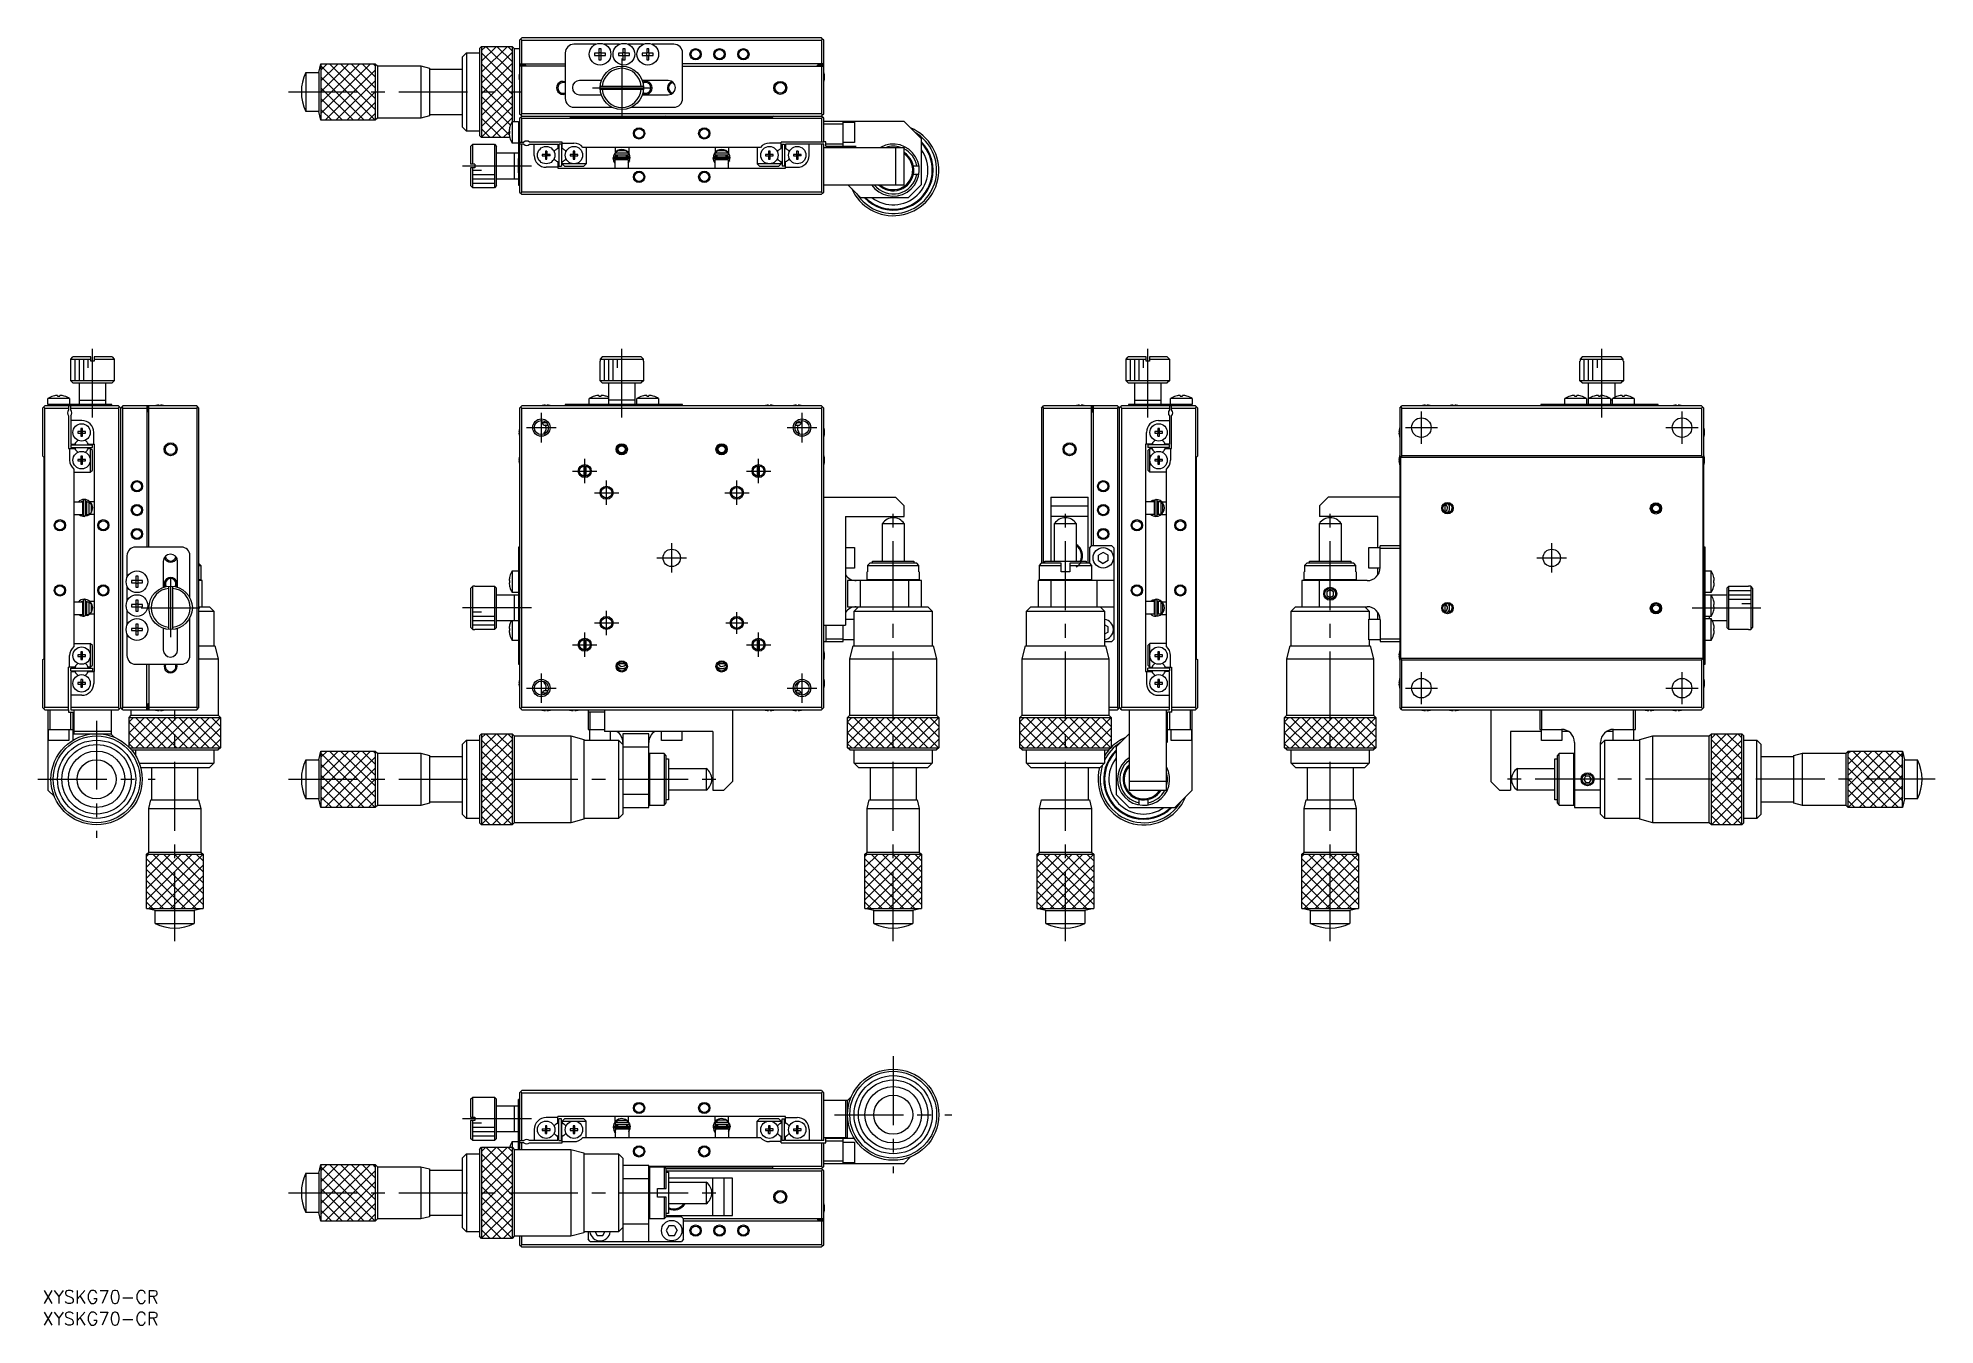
# Model space of a CAD drawing. Extents: x -1 to 436, y -8 to 288.
import ezdxf

# ---------------------------------------------------------------- set-up
doc = ezdxf.new("R2010")
doc.units = 0
doc.header["$LTSCALE"] = 0.5
doc.linetypes.add('CENTER', pattern=[50.8, 31.75, -6.35, 6.35, -6.35])
for name, color, linetype in [('MSM_CENTER', 1, 'CENTER'), ('MSM_CONTINUOUS', 7, 'CONTINUOUS'), ('MSM_NARROW', 5, 'CONTINUOUS'), ('MSM_PART_NUMBER', 7, 'CONTINUOUS')]:
    doc.layers.add(name, color=color, linetype=linetype)
doc.styles.get("Standard").update_dxf_attribs({"font": 'txt.shx', "height": 3, "bigfont": 'bigfont.shx'})

# ---------------------------------------------------------------- blocks, each defined once
blk = doc.blocks.new('*U2')
at = {"layer": 'MSM_PART_NUMBER'}
blk.add_text('XYSKG70-CR', height=3, dxfattribs=at).set_placement((0, -3))
blk = doc.blocks.new('*U3')
at = {"layer": 'MSM_PART_NUMBER'}
blk.add_text('XYSKG70-CR', height=3, dxfattribs=at).set_placement((0, -8))

msp = doc.modelspace()

# ---------------------------------------------------------------- linework, layer by layer
at = {"layer": 'MSM_CENTER'}
for p, q in [((133.35, 283.7), (133.35, 270.2)), ((56.6, 276), (110.35, 276)), ((126.6, 276.95), (140.1, 276.95)), ((112.55, 258.95), (95.55, 258.95)), ((11.5, 201), (11.5, 218)), ((133.35, 201), (133.35, 218)), ((254.45, 201), (254.45, 218)), ((358.95, 201), (358.95, 218)), ((114.85, 195.3), (114.85, 202.1)), ((174.85, 195.3), (174.85, 202.1)), ((317.45, 195), (317.45, 202.4)), ((377.45, 195), (377.45, 202.4)), ((111.45, 198.7), (118.25, 198.7)), ((171.45, 198.7), (178.25, 198.7)), ((313.75, 198.7), (321.15, 198.7)), ((373.75, 198.7), (381.15, 198.7)), ((122.05, 188.7), (127.65, 188.7)), ((124.85, 185.9), (124.85, 191.5)), ((162.05, 188.7), (167.65, 188.7)), ((164.85, 185.9), (164.85, 191.5)), ((127.05, 183.7), (132.65, 183.7)), ((129.85, 180.9), (129.85, 186.5)), ((157.05, 183.7), (162.65, 183.7)), ((159.85, 180.9), (159.85, 186.5)), ((195.85, 80.45), (195.85, 180.95)), ((235.5, 80.45), (235.5, 180.95)), ((296.45, 80.45), (296.45, 180.95)), ((144.85, 165.3), (144.85, 172.1)), ((347.45, 165.3), (347.45, 172.1)), ((141.45, 168.7), (148.25, 168.7)), ((344.05, 168.7), (350.85, 168.7)), ((29.5, 163.95), (29.5, 150.45)), ((22.75, 157.2), (36.25, 157.2)), ((112.55, 157.2), (95.55, 157.2)), ((127.05, 153.7), (132.65, 153.7)), ((129.85, 150.9), (129.85, 156.5)), ((157.35, 153.7), (162.35, 153.7)), ((159.85, 151.2), (159.85, 156.2)), ((379.75, 157.2), (396.75, 157.2)), ((122.05, 148.7), (127.65, 148.7)), ((124.85, 145.9), (124.85, 151.5)), ((162.05, 148.7), (167.65, 148.7)), ((164.85, 145.9), (164.85, 151.5)), ((114.85, 135.3), (114.85, 142.1)), ((174.85, 135.3), (174.85, 142.1)), ((317.45, 135), (317.45, 142.4)), ((377.45, 135), (377.45, 142.4)), ((111.45, 138.7), (118.25, 138.7)), ((171.45, 138.7), (178.25, 138.7)), ((313.75, 138.7), (321.15, 138.7)), ((373.75, 138.7), (381.15, 138.7)), ((12.45, 131.2), (12.45, 104.2)), ((30.45, 80.45), (30.45, 133.7)), ((-1.05, 117.7), (25.95, 117.7)), ((56.6, 117.7), (157.1, 117.7)), ((435.7, 117.7), (335.2, 117.7)), ((195.85, 53.95), (195.85, 26.95)), ((112.55, 39.5), (95.55, 39.5)), ((182.35, 40.45), (209.35, 40.45)), ((56.6, 22.45), (157.1, 22.45))]:
    msp.add_line(p, q, dxfattribs=at)
at = {"layer": 'MSM_CONTINUOUS'}
for p, q in [((110.35, 288.45), (109.85, 287.95)), ((179.35, 288.45), (110.35, 288.45)), ((179.6, 288.2), (179.35, 288.45)), ((96.6, 284), (97.6, 285)), ((96.6, 284), (96.6, 268)), ((97.6, 285), (97.6, 267)), ((97.6, 285), (100.6, 285)), ((100.6, 286), (101.1, 286.5)), ((100.6, 286), (100.6, 266)), ((101.1, 286.5), (101.1, 265.5)), ((101.1, 286.5), (108.1, 286.5)), ((108.1, 286.5), (108.1, 269.11)), ((108.1, 286.5), (108.6, 286)), ((108.6, 286), (108.6, 269.2)), ((108.6, 286), (109.85, 286)), ((109.85, 287.95), (109.85, 270.95)), ((110.35, 287.95), (110.1, 288.2)), ((110.35, 287.95), (179.35, 287.95)), ((110.35, 282.45), (110.35, 287.95)), ((120.35, 285), (120.35, 274.5)), ((127.37, 287), (122.35, 287)), ((127.09, 284.96), (127.09, 284.44)), ((128.09, 284.96), (127.09, 284.96)), ((127.09, 284.44), (128.09, 284.44)), ((128.05, 284.96), (128.05, 284.44)), ((128.09, 285.96), (128.09, 284.96)), ((128.61, 285.96), (128.09, 285.96)), ((128.61, 285), (128.09, 285)), ((128.09, 284.44), (128.09, 283.44)), ((128.09, 284.4), (128.61, 284.4)), ((128.61, 284.96), (128.61, 285.96)), ((129.61, 284.96), (128.61, 284.96)), ((128.61, 284.44), (129.61, 284.44)), ((128.61, 283.44), (128.61, 284.44)), ((128.65, 284.44), (128.65, 284.96)), ((132.87, 287), (129.33, 287)), ((129.61, 284.44), (129.61, 284.96)), ((132.59, 284.96), (132.59, 284.44)), ((133.59, 284.96), (132.59, 284.96)), ((132.59, 284.44), (133.59, 284.44)), ((133.55, 284.96), (133.55, 284.44)), ((133.59, 285.96), (133.59, 284.96)), ((134.11, 285.96), (133.59, 285.96)), ((134.11, 285), (133.59, 285)), ((133.59, 284.44), (133.59, 283.44)), ((133.59, 284.4), (134.11, 284.4)), ((134.11, 284.96), (134.11, 285.96)), ((135.11, 284.96), (134.11, 284.96)), ((134.11, 284.44), (135.11, 284.44)), ((134.11, 283.44), (134.11, 284.44)), ((134.15, 284.44), (134.15, 284.96)), ((138.37, 287), (134.83, 287)), ((135.11, 284.44), (135.11, 284.96)), ((138.09, 284.96), (138.09, 284.44)), ((139.09, 284.96), (138.09, 284.96)), ((138.09, 284.44), (139.09, 284.44)), ((139.05, 284.96), (139.05, 284.44)), ((139.09, 285.96), (139.09, 284.96)), ((139.61, 285.96), (139.09, 285.96)), ((139.61, 285), (139.09, 285)), ((139.09, 284.44), (139.09, 283.44)), ((139.09, 284.4), (139.61, 284.4)), ((139.61, 284.96), (139.61, 285.96)), ((140.61, 284.96), (139.61, 284.96)), ((139.61, 284.44), (140.61, 284.44)), ((139.61, 283.44), (139.61, 284.44)), ((139.65, 284.44), (139.65, 284.96)), ((145.35, 287), (140.33, 287)), ((140.61, 284.44), (140.61, 284.96)), ((147.35, 274.5), (147.35, 285)), ((179.6, 288.2), (179.35, 287.95)), ((179.35, 287.95), (179.35, 282.45)), ((179.85, 287.95), (179.6, 288.2)), ((179.85, 270.95), (179.85, 287.95)), ((60.61, 280.5), (60.61, 271.5)), ((60.61, 280.5), (63.6, 280.5)), ((63.6, 280.5), (64.1, 282.5)), ((63.6, 280.5), (63.6, 271.5)), ((64.1, 282.5), (64.1, 269.5)), ((64.1, 282.5), (76.6, 282.5)), ((76.6, 282.5), (76.6, 269.5)), ((76.6, 282.5), (77.1, 282)), ((77.1, 282), (77.1, 270)), ((77.1, 282), (87.1, 282)), ((87.1, 282), (87.1, 270)), ((87.1, 282), (89.1, 281.5)), ((89.1, 281.5), (89.1, 270.5)), ((89.1, 281.25), (96.6, 281.25)), ((109.78, 279.63), (109.66, 279.63)), ((109.78, 280.34), (109.78, 280.34)), ((109.78, 279.27), (109.78, 279.63)), ((109.85, 282.45), (120.35, 282.45)), ((109.85, 282.2), (111.25, 282.2)), ((120.35, 281.95), (109.85, 281.95)), ((110.35, 270.95), (110.35, 281.95)), ((111.25, 281.95), (111.25, 282.2)), ((128.09, 283.44), (128.61, 283.44)), ((133.59, 283.44), (134.11, 283.44)), ((139.09, 283.44), (139.61, 283.44)), ((179.85, 282.45), (147.35, 282.45)), ((147.35, 281.95), (179.85, 281.95)), ((178.45, 281.95), (178.45, 282.2)), ((179.85, 282.2), (178.45, 282.2)), ((179.35, 281.95), (179.35, 270.95)), ((179.92, 280.34), (179.92, 280.34)), ((179.92, 279.63), (179.92, 279.27)), ((180.04, 279.63), (179.92, 279.63)), ((109.66, 279.27), (109.78, 279.27)), ((109.78, 278.56), (109.78, 278.56)), ((128.65, 278.65), (123.65, 278.65)), ((123.65, 275.35), (128.61, 275.35)), ((128.37, 277.35), (138.33, 277.35)), ((138.33, 276.55), (128.37, 276.55)), ((144.05, 278.65), (138.05, 278.65)), ((138.09, 275.35), (144.05, 275.35)), ((179.92, 279.27), (180.04, 279.27)), ((179.92, 278.56), (179.92, 278.56)), ((63.6, 271.5), (60.61, 271.5)), ((64.1, 269.5), (63.6, 271.5)), ((109.85, 270.95), (110.1, 270.7)), ((110.1, 270.7), (110.35, 270.95)), ((179.35, 270.95), (110.35, 270.95)), ((122.35, 272.5), (131.07, 272.5)), ((135.63, 272.5), (145.35, 272.5)), ((179.35, 270.95), (179.6, 270.7)), ((179.6, 270.7), (179.85, 270.95)), ((76.6, 269.5), (64.1, 269.5)), ((77.1, 270), (76.6, 269.5)), ((87.1, 270), (77.1, 270)), ((89.1, 270.5), (87.1, 270)), ((96.6, 270.75), (89.1, 270.75)), ((97.6, 267), (96.6, 268)), ((100.6, 267), (97.6, 267)), ((107.59, 266.96), (107.42, 266.96)), ((107.42, 266.44), (107.59, 266.44)), ((107.59, 267.96), (107.58, 267.96)), ((107.59, 266.44), (107.59, 266.96)), ((108.16, 269.2), (108.16, 264.2)), ((108.16, 269.2), (109.55, 269.2)), ((109.55, 269.2), (109.55, 254.5)), ((109.85, 269), (109.55, 269)), ((109.85, 269.95), (110.1, 270.2)), ((109.85, 269.95), (109.85, 252.95)), ((110.1, 270.7), (110.35, 270.45)), ((110.1, 270.2), (110.35, 270.45)), ((110.35, 269.95), (110.1, 270.2)), ((110.35, 270.45), (179.35, 270.45)), ((110.35, 264.45), (110.35, 269.95)), ((110.35, 269.95), (179.35, 269.95)), ((121.35, 270.45), (121.7, 270.1)), ((121.6, 270.45), (121.6, 270.2)), ((121.7, 270.1), (168, 270.1)), ((124.6, 270.45), (124.6, 270.1)), ((132.6, 270.45), (132.6, 270.1)), ((133.6, 270.45), (133.6, 270.1)), ((139.6, 270.1), (139.6, 270.45)), ((139.7, 270.1), (139.6, 270.2)), ((139.8, 270.1), (139.8, 270.45)), ((143.1, 270.45), (143.1, 270.1)), ((143.55, 270.45), (143.2, 270.1)), ((168.35, 270.45), (168, 270.1)), ((179.35, 270.45), (179.6, 270.7)), ((179.85, 269.95), (179.35, 270.45)), ((179.6, 270.2), (179.35, 269.95)), ((179.35, 269.95), (179.35, 264.45)), ((179.85, 264.45), (179.85, 269.95)), ((198.35, 269.2), (179.85, 269.2)), ((179.85, 268.7), (184.35, 268.7)), ((184.35, 263.5), (184.35, 269.2)), ((184.35, 269.05), (186.95, 269.05)), ((186.95, 269.05), (186.95, 264.35)), ((198.35, 269.2), (202.35, 265.2)), ((98.55, 263.45), (99.05, 263.95)), ((98.55, 263.45), (98.55, 259.35)), ((99.05, 259.35), (99.05, 263.95)), ((99.05, 263.95), (104.05, 263.95)), ((101.1, 265.5), (100.6, 266)), ((107.57, 265.5), (101.1, 265.5)), ((104.05, 263.95), (104.05, 253.95)), ((104.05, 263.95), (104.55, 263.45)), ((104.55, 254.45), (104.55, 263.45)), ((107.58, 265.44), (107.59, 265.44)), ((109.55, 264.2), (108.16, 264.2)), ((109.85, 264.45), (110.79, 264.45)), ((110.79, 263.95), (109.85, 263.95)), ((110.35, 252.95), (110.35, 263.95)), ((119.65, 264.45), (112.11, 264.45)), ((112.11, 263.95), (118.65, 263.95)), ((113.2, 261.4), (113.2, 263.95)), ((115.77, 262.34), (115.77, 261.63)), ((116.13, 262.34), (115.77, 262.34)), ((116.13, 262.34), (116.13, 261.63)), ((118.65, 262.99), (118.36, 262.82)), ((118.65, 263.95), (118.65, 262.99)), ((118.85, 263.95), (118.85, 258.95)), ((119.45, 263.95), (118.85, 263.95)), ((119.45, 263.95), (119.45, 258.95)), ((119.65, 262.99), (119.65, 264.45)), ((119.65, 264.2), (122.35, 264.2)), ((119.94, 262.82), (119.65, 262.99)), ((122.17, 262.34), (122.17, 261.63)), ((122.53, 262.34), (122.17, 262.34)), ((122.53, 261.63), (122.53, 262.34)), ((165.27, 263.25), (124.43, 263.25)), ((125.15, 263.25), (125.15, 259.45)), ((132.43, 262.45), (131.9, 261.95)), ((131.95, 262.2), (131.95, 263.25)), ((134.27, 262.45), (132.43, 262.45)), ((134.8, 261.95), (134.27, 262.45)), ((134.95, 263.25), (134.95, 261.93)), ((155.43, 262.45), (154.9, 261.95)), ((154.95, 262.2), (154.95, 263.25)), ((157.27, 262.45), (155.43, 262.45)), ((157.8, 261.95), (157.27, 262.45)), ((157.95, 263.25), (157.95, 261.93)), ((164.55, 263.25), (164.55, 259.45)), ((167.17, 262.34), (167.17, 261.63)), ((167.53, 262.34), (167.17, 262.34)), ((170.05, 264.2), (167.35, 264.2)), ((167.53, 261.63), (167.53, 262.34)), ((169.76, 262.82), (170.05, 262.99)), ((179.85, 264.45), (170.05, 264.45)), ((170.05, 262.99), (170.05, 264.45)), ((170.25, 263.95), (170.25, 258.95)), ((170.25, 263.95), (170.85, 263.95)), ((170.25, 263.1), (170.25, 259.8)), ((170.85, 263.95), (170.85, 258.95)), ((171.05, 263.95), (171.05, 262.99)), ((179.85, 263.95), (171.05, 263.95)), ((171.05, 262.99), (171.34, 262.82)), ((173.57, 262.34), (173.57, 261.63)), ((173.93, 262.34), (173.57, 262.34)), ((173.93, 262.34), (173.93, 261.63)), ((176.5, 261.4), (176.5, 263.95)), ((179.35, 263.95), (179.35, 252.95)), ((180.35, 264.5), (179.85, 264.5)), ((179.85, 252.95), (179.85, 263.95)), ((179.85, 263.25), (198.35, 263.25)), ((180.35, 263.5), (180.35, 264.5)), ((184.35, 264), (180.35, 264)), ((180.35, 263.5), (187.35, 263.5)), ((186.95, 264.35), (184.35, 264.35)), ((185.35, 263.5), (185.35, 263.25)), ((196.35, 263.25), (196.35, 254.65)), ((198.35, 254.65), (198.35, 263.25)), ((202.35, 254.7), (202.35, 265.2)), ((99.55, 259.35), (98.55, 259.35)), ((98.55, 258.55), (98.55, 254.45)), ((99.55, 258.55), (98.55, 258.55)), ((99.05, 253.95), (99.05, 258.55)), ((99.55, 259.35), (99.55, 258.55)), ((104.55, 261.95), (109.55, 261.95)), ((108.55, 261.95), (108.55, 255.95)), ((109.55, 257.35), (109.55, 260.65)), ((115.06, 261.63), (115.06, 261.27)), ((115.77, 261.63), (115.06, 261.63)), ((115.06, 261.27), (115.77, 261.27)), ((115.78, 261.62), (115.77, 261.63)), ((115.78, 261.28), (115.77, 261.27)), ((115.77, 261.27), (115.77, 260.56)), ((115.77, 260.56), (116.13, 260.56)), ((116.12, 261.62), (115.78, 261.62)), ((115.78, 261.62), (115.78, 261.28)), ((115.78, 261.28), (116.12, 261.28)), ((118.65, 258.65), (115.95, 258.65)), ((116.12, 261.62), (116.13, 261.63)), ((116.12, 261.28), (116.12, 261.62)), ((116.12, 261.28), (116.13, 261.27)), ((116.84, 261.63), (116.13, 261.63)), ((116.13, 260.56), (116.13, 261.27)), ((116.84, 261.27), (116.13, 261.27)), ((116.84, 261.27), (116.84, 261.63)), ((118.36, 260.08), (118.65, 259.91)), ((118.65, 259.91), (118.65, 258.45)), ((118.65, 258.45), (171.05, 258.45)), ((118.85, 258.95), (119.45, 258.95)), ((119.65, 259.91), (119.94, 260.08)), ((119.65, 259.45), (119.65, 259.91)), ((125.15, 259.45), (119.65, 259.45)), ((120.15, 258.95), (119.65, 259.45)), ((120.15, 258.95), (124.65, 258.95)), ((121.46, 261.63), (121.46, 261.27)), ((122.17, 261.63), (121.46, 261.63)), ((121.46, 261.27), (122.17, 261.27)), ((122.18, 261.62), (122.17, 261.63)), ((122.18, 261.28), (122.17, 261.27)), ((122.17, 261.27), (122.17, 260.56)), ((122.17, 260.56), (122.53, 260.56)), ((122.52, 261.62), (122.18, 261.62)), ((122.18, 261.62), (122.18, 261.28)), ((122.18, 261.28), (122.52, 261.28)), ((122.52, 261.62), (122.53, 261.63)), ((122.52, 261.28), (122.52, 261.62)), ((122.52, 261.28), (122.53, 261.27)), ((123.24, 261.63), (122.53, 261.63)), ((122.53, 261.27), (123.24, 261.27)), ((122.53, 260.56), (122.53, 261.27)), ((123.24, 261.27), (123.24, 261.63)), ((124.65, 258.95), (125.15, 259.45)), ((131.53, 260.13), (131.4, 260.82)), ((131.55, 260.08), (131.57, 260.65)), ((131.56, 260.07), (131.76, 260.13)), ((131.85, 259.6), (131.56, 260.07)), ((131.59, 261.04), (135.09, 261.04)), ((135.09, 260.65), (131.59, 260.65)), ((131.76, 260.13), (131.85, 260.17)), ((131.78, 260.06), (131.85, 259.97)), ((131.91, 261.45), (131.8, 261.04)), ((131.85, 259.9), (131.84, 259.92)), ((131.85, 261.95), (134.85, 261.95)), ((131.85, 261.45), (131.85, 261.95)), ((134.85, 261.45), (131.85, 261.45)), ((131.85, 260.45), (134.85, 260.45)), ((131.85, 258.45), (131.85, 260.45)), ((132.19, 260.65), (131.9, 260.45)), ((131.95, 261.25), (131.95, 261.45)), ((132.35, 261.25), (131.95, 261.25)), ((132.35, 261.04), (132.35, 261.45)), ((132.35, 260.45), (132.35, 260.65)), ((134.35, 261.45), (134.35, 261.04)), ((134.84, 261.25), (134.35, 261.25)), ((134.35, 260.65), (134.35, 260.45)), ((134.45, 261.25), (134.45, 261.04)), ((134.45, 260.65), (134.45, 260.45)), ((134.78, 260.45), (134.49, 260.65)), ((134.88, 261.04), (134.77, 261.45)), ((134.85, 261.95), (134.85, 261.45)), ((134.85, 260.45), (134.85, 258.45)), ((135.14, 260.12), (135.13, 260.08)), ((135.13, 260.08), (135.13, 260.08)), ((135.13, 260.08), (135.13, 260.08)), ((135.13, 260.08), (135.13, 260.08)), ((135.15, 260.12), (135.14, 260.12)), ((135.15, 260.13), (135.15, 260.13)), ((135.15, 260.13), (135.15, 260.13)), ((135.15, 260.13), (135.15, 260.12)), ((154.53, 260.13), (154.4, 260.82)), ((154.85, 259.6), (154.53, 260.13)), ((154.55, 260.08), (154.57, 260.65)), ((154.56, 260.07), (154.76, 260.13)), ((154.59, 261.04), (158.09, 261.04)), ((158.09, 260.65), (154.59, 260.65)), ((154.76, 260.13), (154.85, 260.17)), ((154.78, 260.06), (154.85, 259.97)), ((154.91, 261.45), (154.8, 261.04)), ((154.85, 259.9), (154.84, 259.92)), ((154.85, 261.95), (157.85, 261.95)), ((154.85, 261.45), (154.85, 261.95)), ((157.85, 261.45), (154.85, 261.45)), ((154.85, 260.45), (157.85, 260.45)), ((154.85, 258.45), (154.85, 260.45)), ((155.19, 260.65), (154.9, 260.45)), ((154.95, 261.25), (154.95, 261.45)), ((155.35, 261.25), (154.95, 261.25)), ((155.35, 261.04), (155.35, 261.45)), ((155.35, 260.45), (155.35, 260.65)), ((157.35, 261.45), (157.35, 261.04)), ((157.84, 261.25), (157.35, 261.25)), ((157.35, 260.65), (157.35, 260.45)), ((157.45, 261.25), (157.45, 261.04)), ((157.45, 260.65), (157.45, 260.45)), ((157.78, 260.45), (157.49, 260.65)), ((157.88, 261.04), (157.77, 261.45)), ((157.85, 261.95), (157.85, 261.45)), ((157.85, 260.45), (157.85, 258.45)), ((158.14, 260.12), (158.13, 260.08)), ((158.13, 260.08), (158.13, 260.08)), ((158.13, 260.08), (158.13, 260.08)), ((158.13, 260.08), (158.13, 260.08)), ((158.15, 260.12), (158.14, 260.12)), ((158.15, 260.13), (158.15, 260.13)), ((158.15, 260.13), (158.15, 260.13)), ((158.15, 260.13), (158.15, 260.12)), ((170.05, 259.45), (164.55, 259.45)), ((164.55, 259.45), (165.05, 258.95)), ((165.05, 258.95), (169.55, 258.95)), ((166.46, 261.63), (166.46, 261.27)), ((167.17, 261.63), (166.46, 261.63)), ((166.46, 261.27), (167.17, 261.27)), ((167.18, 261.62), (167.17, 261.63)), ((167.18, 261.28), (167.17, 261.27)), ((167.17, 261.27), (167.17, 260.56)), ((167.17, 260.56), (167.53, 260.56)), ((167.52, 261.62), (167.18, 261.62)), ((167.18, 261.62), (167.18, 261.28)), ((167.18, 261.28), (167.52, 261.28)), ((167.52, 261.62), (167.53, 261.63)), ((167.52, 261.28), (167.52, 261.62)), ((167.52, 261.28), (167.53, 261.27)), ((168.24, 261.63), (167.53, 261.63)), ((167.53, 261.27), (168.24, 261.27)), ((167.53, 260.56), (167.53, 261.27)), ((168.24, 261.27), (168.24, 261.63)), ((169.55, 258.95), (170.05, 259.45)), ((170.05, 259.91), (169.76, 260.08)), ((170.05, 259.45), (170.05, 259.91)), ((170.85, 258.95), (170.25, 258.95)), ((171.34, 260.08), (171.05, 259.91)), ((171.05, 258.45), (171.05, 259.91)), ((171.05, 258.65), (173.75, 258.65)), ((172.86, 261.63), (172.86, 261.27)), ((173.57, 261.63), (172.86, 261.63)), ((172.86, 261.27), (173.57, 261.27)), ((173.58, 261.62), (173.57, 261.63)), ((173.58, 261.28), (173.57, 261.27)), ((173.57, 261.27), (173.57, 260.56)), ((173.57, 260.56), (173.93, 260.56)), ((173.92, 261.62), (173.58, 261.62)), ((173.58, 261.62), (173.58, 261.28)), ((173.58, 261.28), (173.92, 261.28)), ((173.92, 261.62), (173.93, 261.63)), ((173.92, 261.28), (173.92, 261.62)), ((173.92, 261.28), (173.93, 261.27)), ((174.64, 261.63), (173.93, 261.63)), ((173.93, 260.56), (173.93, 261.27)), ((174.64, 261.27), (173.93, 261.27)), ((174.64, 261.27), (174.64, 261.63)), ((200.49, 259), (201.77, 259)), ((99.05, 253.95), (98.55, 254.45)), ((104.05, 253.95), (99.05, 253.95)), ((104.55, 254.45), (104.05, 253.95)), ((109.55, 255.95), (104.55, 255.95)), ((109.55, 254.5), (109.85, 254.5)), ((179.85, 254.65), (198.35, 254.65)), ((188.35, 251.7), (185.4, 254.65)), ((202.35, 254.7), (199.35, 251.7)), ((201.77, 257), (200.49, 257)), ((109.85, 252.95), (110.35, 252.45)), ((110.1, 252.7), (110.35, 252.95)), ((179.35, 252.95), (110.35, 252.95)), ((110.35, 252.45), (179.35, 252.45)), ((179.35, 252.95), (179.6, 252.7)), ((179.35, 252.45), (179.6, 252.7)), ((179.6, 252.7), (179.85, 252.95)), ((188.35, 251.7), (199.35, 251.7)), ((6.5, 214.5), (7, 215)), ((6.5, 214.5), (11.1, 214.5)), ((6.5, 209.5), (6.5, 214.5)), ((11.1, 215), (7, 215)), ((11.1, 214), (11.1, 215)), ((11.9, 215), (11.9, 214)), ((16, 215), (11.9, 215)), ((11.9, 214.5), (16.5, 214.5)), ((16, 215), (16.5, 214.5)), ((16.5, 214.5), (16.5, 209.5)), ((128.87, 215), (128.37, 214.5)), ((128.37, 214.5), (138.33, 214.5)), ((128.37, 214.5), (128.37, 214)), ((137.83, 215), (128.87, 215)), ((138.33, 214.5), (137.83, 215)), ((138.33, 214), (138.33, 214.5)), ((249.45, 214.5), (249.95, 215)), ((249.45, 214.5), (254.05, 214.5)), ((249.45, 209.5), (249.45, 214.5)), ((254.05, 215), (249.95, 215)), ((254.05, 214), (254.05, 215)), ((254.85, 215), (254.85, 214)), ((258.95, 215), (254.85, 215)), ((254.85, 214.5), (259.45, 214.5)), ((258.95, 215), (259.45, 214.5)), ((259.45, 214.5), (259.45, 209.5)), ((354.47, 215), (353.97, 214.5)), ((353.97, 214.5), (363.93, 214.5)), ((353.97, 214.5), (353.97, 214)), ((363.43, 215), (354.47, 215)), ((363.93, 214.5), (363.43, 215)), ((363.93, 214), (363.93, 214.5)), ((11.9, 214), (11.1, 214)), ((128.37, 214), (128.35, 214)), ((128.35, 209.5), (128.35, 214)), ((138.35, 214), (138.33, 214)), ((138.35, 214), (138.35, 209.5)), ((254.85, 214), (254.05, 214)), ((353.97, 214), (353.95, 214)), ((353.95, 209.5), (353.95, 214)), ((363.95, 214), (363.93, 214)), ((363.95, 214), (363.95, 209.5)), ((6.25, 205.39), (1.25, 205.39)), ((1.25, 204), (1.25, 205.39)), ((2.49, 205.97), (2.49, 205.96)), ((3.49, 206.13), (3.49, 205.96)), ((3.49, 205.96), (4.01, 205.96)), ((4.01, 205.96), (4.01, 206.13)), ((5.01, 205.96), (5.01, 205.97)), ((6.25, 205.39), (6.25, 204)), ((16.5, 209.5), (6.5, 209.5)), ((7, 209), (6.5, 209.5)), ((7, 209), (16, 209)), ((8.5, 204), (8.5, 209)), ((14.5, 209), (14.5, 204)), ((16.5, 209.5), (16, 209)), ((130.35, 205.39), (125.85, 205.39)), ((125.85, 204), (125.85, 205.39)), ((127.09, 205.97), (127.09, 205.96)), ((128.09, 206.13), (128.09, 205.96)), ((128.09, 205.96), (128.61, 205.96)), ((138.35, 209.5), (128.35, 209.5)), ((128.85, 209), (128.35, 209.5)), ((128.61, 205.96), (128.61, 206.13)), ((128.85, 209), (137.85, 209)), ((129.61, 205.96), (129.61, 205.97)), ((130.35, 204), (130.35, 209)), ((136.35, 209), (136.35, 204)), ((141.85, 205.39), (136.85, 205.39)), ((136.85, 204), (136.85, 205.39)), ((138.35, 209.5), (137.85, 209)), ((138.09, 205.97), (138.09, 205.96)), ((139.09, 206.13), (139.09, 205.96)), ((139.09, 205.96), (139.61, 205.96)), ((139.61, 205.96), (139.61, 206.13)), ((140.61, 205.96), (140.61, 205.97)), ((141.85, 205.39), (141.85, 204)), ((259.45, 209.5), (249.45, 209.5)), ((249.95, 209), (249.45, 209.5)), ((249.95, 209), (258.95, 209)), ((251.45, 204), (251.45, 209)), ((257.45, 209), (257.45, 204)), ((259.45, 209.5), (258.95, 209)), ((264.7, 205.39), (259.7, 205.39)), ((259.7, 204), (259.7, 205.39)), ((260.94, 205.97), (260.94, 205.96)), ((261.94, 206.13), (261.94, 205.96)), ((261.94, 205.96), (262.46, 205.96)), ((262.46, 205.96), (262.46, 206.13)), ((263.46, 205.96), (263.46, 205.97)), ((264.7, 205.39), (264.7, 204)), ((355.45, 205.39), (350.45, 205.39)), ((350.45, 204), (350.45, 205.39)), ((351.69, 205.97), (351.69, 205.96)), ((352.69, 206.13), (352.69, 205.96)), ((352.69, 205.96), (353.21, 205.96)), ((353.21, 205.96), (353.21, 206.13)), ((363.95, 209.5), (353.95, 209.5)), ((354.45, 209), (353.95, 209.5)), ((354.21, 205.96), (354.21, 205.97)), ((354.45, 209), (363.45, 209)), ((355.45, 205.39), (355.45, 204)), ((355.95, 204), (355.95, 209)), ((360.95, 205.39), (355.95, 205.39)), ((357.19, 205.97), (357.19, 205.96)), ((358.19, 206.13), (358.19, 205.96)), ((358.19, 205.96), (358.71, 205.96)), ((358.71, 205.96), (358.71, 206.13)), ((359.71, 205.96), (359.71, 205.97)), ((360.95, 205.39), (360.95, 204)), ((366.45, 205.39), (361.45, 205.39)), ((361.45, 204), (361.45, 205.39)), ((361.95, 209), (361.95, 205.68)), ((362.69, 205.97), (362.69, 205.96)), ((363.95, 209.5), (363.45, 209)), ((363.69, 206.13), (363.69, 205.96)), ((363.69, 205.96), (364.21, 205.96)), ((364.21, 205.96), (364.21, 206.13)), ((365.21, 205.96), (365.21, 205.97)), ((366.45, 205.39), (366.45, 204)), ((0, 203.2), (0.5, 203.7)), ((0, 203.2), (0, 192.2)), ((0.25, 203.45), (0.5, 203.2)), ((17.5, 203.7), (0.5, 203.7)), ((0.5, 203.2), (6, 203.2)), ((0.5, 134.2), (0.5, 203.2)), ((15.95, 204), (1.25, 204)), ((1.45, 204), (1.45, 203.7)), ((6, 203.7), (6, 202.76)), ((6, 201.44), (6, 193.9)), ((6.5, 202.76), (6.5, 203.7)), ((6.5, 203.2), (17.5, 203.2)), ((6.5, 201.44), (6.5, 194.9)), ((8.5, 205), (14.5, 205)), ((15.95, 203.7), (15.95, 204)), ((17.75, 203.45), (17.5, 203.7)), ((17.5, 203.2), (17.75, 203.45)), ((17.5, 203.2), (17.5, 134.2)), ((17.75, 203.45), (18, 203.2)), ((18.5, 203.7), (18, 203.2)), ((18, 134.2), (18, 203.2)), ((18.25, 203.45), (18.5, 203.2)), ((35.5, 203.7), (18.5, 203.7)), ((18.5, 134.2), (18.5, 203.2)), ((18.5, 203.2), (24, 203.2)), ((24, 203.7), (24, 171.2)), ((24.25, 203.7), (24.25, 202.3)), ((24.5, 202.3), (24.25, 202.3)), ((24.5, 171.2), (24.5, 203.7)), ((24.5, 203.2), (35.5, 203.2)), ((26.11, 203.77), (26.11, 203.77)), ((26.82, 203.89), (26.82, 203.77)), ((26.82, 203.77), (27.18, 203.77)), ((27.18, 203.77), (27.18, 203.89)), ((27.89, 203.77), (27.89, 203.77)), ((36, 203.2), (35.5, 203.7)), ((35.5, 203.2), (35.75, 203.45)), ((35.5, 203.2), (35.5, 134.2)), ((36, 134.2), (36, 203.2)), ((109.85, 203.2), (110.35, 203.7)), ((109.85, 203.2), (109.85, 134.2)), ((110.35, 203.2), (110.1, 203.45)), ((179.35, 203.7), (110.35, 203.7)), ((110.35, 134.2), (110.35, 203.2)), ((110.35, 203.2), (179.35, 203.2)), ((115.06, 203.77), (115.06, 203.77)), ((115.77, 203.89), (115.77, 203.77)), ((115.77, 203.77), (116.13, 203.77)), ((116.13, 203.77), (116.13, 203.89)), ((116.84, 203.77), (116.84, 203.77)), ((147.35, 204), (120.35, 204)), ((120.35, 204), (120.35, 203.7)), ((121.46, 203.77), (121.46, 203.77)), ((122.17, 203.89), (122.17, 203.77)), ((122.17, 203.77), (122.53, 203.77)), ((122.53, 203.77), (122.53, 203.89)), ((123.24, 203.77), (123.24, 203.77)), ((136.35, 205), (130.35, 205)), ((147.35, 203.7), (147.35, 204)), ((166.46, 203.77), (166.46, 203.77)), ((167.17, 203.89), (167.17, 203.77)), ((167.17, 203.77), (167.53, 203.77)), ((167.53, 203.77), (167.53, 203.89)), ((168.24, 203.77), (168.24, 203.77)), ((172.86, 203.77), (172.86, 203.77)), ((173.57, 203.89), (173.57, 203.77)), ((173.57, 203.77), (173.93, 203.77)), ((173.93, 203.77), (173.93, 203.89)), ((174.64, 203.77), (174.64, 203.77)), ((179.35, 203.7), (179.6, 203.45)), ((179.35, 203.2), (179.6, 203.45)), ((179.35, 203.2), (179.35, 134.2)), ((179.6, 203.45), (179.85, 203.2)), ((179.85, 134.2), (179.85, 203.2)), ((229.95, 203.2), (230.45, 203.7)), ((229.95, 203.2), (229.95, 167.4)), ((230.2, 203.45), (230.45, 203.2)), ((247.45, 203.7), (230.45, 203.7)), ((230.45, 203.2), (241.45, 203.2)), ((230.45, 167.45), (230.45, 203.2)), ((238.06, 203.77), (238.06, 203.77)), ((238.77, 203.89), (238.77, 203.77)), ((238.77, 203.77), (239.13, 203.77)), ((239.13, 203.77), (239.13, 203.89)), ((239.84, 203.77), (239.84, 203.77)), ((241.45, 203.7), (241.45, 171.4)), ((241.45, 202.3), (241.7, 202.3)), ((241.7, 203.7), (241.7, 202.3)), ((241.95, 171.45), (241.95, 203.7)), ((241.95, 203.2), (247.45, 203.2)), ((247.45, 203.7), (247.7, 203.45)), ((247.45, 203.2), (247.7, 203.45)), ((247.45, 203.2), (247.45, 134.2)), ((247.95, 203.2), (247.6, 203.55)), ((247.95, 203.2), (248.2, 203.45)), ((247.95, 134.2), (247.95, 203.2)), ((248.45, 203.7), (248.2, 203.45)), ((248.2, 203.45), (248.45, 203.2)), ((265.45, 203.7), (248.45, 203.7)), ((248.45, 203.2), (259.45, 203.2)), ((248.45, 134.2), (248.45, 203.2)), ((264.7, 204), (250, 204)), ((250, 204), (250, 203.7)), ((251.45, 205), (257.45, 205)), ((259.45, 203.7), (259.45, 202.76)), ((259.45, 201.44), (259.45, 194.9)), ((259.95, 202.76), (259.95, 203.7)), ((259.95, 203.2), (265.45, 203.2)), ((259.95, 193.9), (259.95, 201.44)), ((264.5, 203.7), (264.5, 204)), ((265.7, 203.45), (265.45, 203.7)), ((265.45, 203.2), (265.7, 203.45)), ((265.45, 203.2), (265.45, 134.2)), ((265.7, 203.45), (265.95, 203.2)), ((265.95, 192.2), (265.95, 203.2)), ((312.45, 203.2), (312.95, 203.7)), ((312.45, 203.2), (312.45, 134.2)), ((312.7, 203.45), (312.95, 203.2)), ((381.95, 203.7), (312.95, 203.7)), ((312.95, 203.2), (381.95, 203.2)), ((312.95, 192.2), (312.95, 203.2)), ((317.66, 203.77), (317.66, 203.77)), ((318.37, 203.89), (318.37, 203.77)), ((318.37, 203.77), (318.73, 203.77)), ((318.73, 203.77), (318.73, 203.89)), ((319.44, 203.77), (319.44, 203.77)), ((324.06, 203.77), (324.06, 203.77)), ((324.77, 203.89), (324.77, 203.77)), ((324.77, 203.77), (325.13, 203.77)), ((325.13, 203.77), (325.13, 203.89)), ((325.84, 203.77), (325.84, 203.77)), ((371.95, 204), (344.95, 204)), ((344.95, 204), (344.95, 203.7)), ((361.45, 205), (360.95, 205)), ((371.95, 203.7), (371.95, 204)), ((375.46, 203.77), (375.46, 203.77)), ((376.17, 203.89), (376.17, 203.77)), ((376.17, 203.77), (376.53, 203.77)), ((376.53, 203.77), (376.53, 203.89)), ((377.24, 203.77), (377.24, 203.77)), ((381.95, 203.7), (382.45, 203.2)), ((381.95, 203.2), (382.2, 203.45)), ((381.95, 203.2), (381.95, 192.2)), ((382.45, 134.2), (382.45, 203.2)), ((9.05, 200.35), (6.5, 200.35)), ((8.11, 197.78), (8.11, 197.42)), ((8.82, 197.78), (8.11, 197.78)), ((8.11, 197.42), (8.82, 197.42)), ((8.82, 198.49), (8.82, 197.78)), ((9.18, 198.49), (8.82, 198.49)), ((8.83, 197.77), (8.82, 197.78)), ((8.83, 197.43), (8.82, 197.42)), ((8.82, 197.42), (8.82, 196.71)), ((8.82, 196.71), (9.18, 196.71)), ((8.83, 197.77), (8.83, 197.43)), ((9.17, 197.77), (8.83, 197.77)), ((8.83, 197.43), (9.17, 197.43)), ((9.17, 197.77), (9.18, 197.78)), ((9.17, 197.43), (9.17, 197.77)), ((9.17, 197.43), (9.18, 197.42)), ((9.18, 197.78), (9.18, 198.49)), ((9.89, 197.78), (9.18, 197.78)), ((9.18, 197.42), (9.89, 197.42)), ((9.18, 196.71), (9.18, 197.42)), ((9.89, 197.42), (9.89, 197.78)), ((11.8, 194.9), (11.8, 197.6)), ((109.78, 197.78), (109.66, 197.78)), ((109.66, 197.42), (109.78, 197.42)), ((109.78, 198.49), (109.78, 198.49)), ((109.78, 197.42), (109.78, 197.78)), ((109.78, 196.71), (109.78, 196.71)), ((114.95, 199.8), (114.95, 200.35)), ((116.08, 199.8), (114.95, 199.8)), ((115.15, 199.6), (114.95, 199.8)), ((115.45, 199.3), (115.15, 199.6)), ((115.4, 197.3), (115.72, 197.3)), ((115.4, 197.3), (115.55, 197.21)), ((115.45, 199.3), (116.39, 199.3)), ((173.31, 199.3), (174.25, 199.3)), ((174.75, 199.8), (173.62, 199.8)), ((173.98, 197.3), (174.3, 197.3)), ((174.15, 197.21), (174.3, 197.3)), ((174.55, 199.6), (174.25, 199.3)), ((174.75, 199.8), (174.55, 199.6)), ((174.75, 200.35), (174.75, 199.8)), ((179.92, 198.49), (179.92, 198.49)), ((179.92, 197.78), (179.92, 197.42)), ((180.04, 197.78), (179.92, 197.78)), ((179.92, 197.42), (180.04, 197.42)), ((179.92, 196.71), (179.92, 196.71)), ((254.15, 194.9), (254.15, 197.6)), ((256.06, 197.78), (256.06, 197.42)), ((256.77, 197.78), (256.06, 197.78)), ((256.06, 197.42), (256.77, 197.42)), ((257.13, 198.49), (256.77, 198.49)), ((256.77, 198.49), (256.77, 197.78)), ((256.78, 197.77), (256.77, 197.78)), ((256.78, 197.43), (256.77, 197.42)), ((256.77, 196.71), (256.77, 197.42)), ((256.77, 196.71), (257.13, 196.71)), ((257.12, 197.77), (256.78, 197.77)), ((256.78, 197.77), (256.78, 197.43)), ((256.78, 197.43), (257.12, 197.43)), ((256.9, 200.35), (259.45, 200.35)), ((257.12, 197.77), (257.13, 197.78)), ((257.12, 197.43), (257.12, 197.77)), ((257.12, 197.43), (257.13, 197.42)), ((257.13, 197.78), (257.13, 198.49)), ((257.84, 197.78), (257.13, 197.78)), ((257.13, 197.42), (257.84, 197.42)), ((257.13, 196.71), (257.13, 197.42)), ((257.84, 197.42), (257.84, 197.78)), ((312.38, 197.78), (312.26, 197.78)), ((312.26, 197.42), (312.38, 197.42)), ((312.38, 198.49), (312.38, 198.49)), ((312.38, 197.42), (312.38, 197.78)), ((312.38, 196.71), (312.38, 196.71)), ((382.52, 198.49), (382.52, 198.49)), ((382.52, 197.78), (382.52, 197.42)), ((382.64, 197.78), (382.52, 197.78)), ((382.52, 197.42), (382.64, 197.42)), ((382.52, 196.71), (382.52, 196.71)), ((0.35, 191.85), (0, 192.2)), ((6, 193.9), (7.46, 193.9)), ((6.25, 193.9), (6.25, 191.2)), ((6.5, 194.9), (7.46, 194.9)), ((6.5, 194.7), (11.5, 194.7)), ((6.5, 194.7), (6.5, 194.1)), ((6.5, 194.1), (11.5, 194.1)), ((7.46, 194.9), (7.63, 195.19)), ((7.63, 193.61), (7.46, 193.9)), ((10.37, 195.19), (10.54, 194.9)), ((10.54, 193.9), (10.37, 193.61)), ((10.54, 194.9), (12, 194.9)), ((11, 193.9), (10.54, 193.9)), ((11.5, 193.4), (11, 193.9)), ((11, 193.9), (11, 188.4)), ((11.5, 194.1), (11.5, 194.7)), ((11.5, 188.9), (11.5, 193.4)), ((12, 142.5), (12, 194.9)), ((253.95, 194.9), (253.95, 142.5)), ((255.41, 194.9), (253.95, 194.9)), ((254.45, 194.7), (254.45, 194.1)), ((259.45, 194.7), (254.45, 194.7)), ((259.45, 194.1), (254.45, 194.1)), ((254.95, 193.9), (254.45, 193.4)), ((254.45, 193.4), (254.45, 188.9)), ((254.95, 188.4), (254.95, 193.9)), ((254.95, 193.9), (255.41, 193.9)), ((255.58, 195.19), (255.41, 194.9)), ((255.41, 193.9), (255.58, 193.61)), ((258.49, 194.9), (258.32, 195.19)), ((258.32, 193.61), (258.49, 193.9)), ((259.45, 194.9), (258.49, 194.9)), ((258.49, 193.9), (259.95, 193.9)), ((259.45, 194.1), (259.45, 194.7)), ((259.7, 193.9), (259.7, 191.2)), ((265.95, 192.2), (265.6, 191.85)), ((312.95, 192.2), (312.6, 191.85)), ((381.95, 192.2), (312.95, 192.2)), ((382.3, 191.85), (381.95, 192.2)), ((0.35, 145.55), (0.35, 191.85)), ((7.2, 189.12), (7.2, 148.28)), ((7.2, 188.4), (11, 188.4)), ((8.11, 191.38), (8.11, 191.02)), ((8.82, 191.38), (8.11, 191.38)), ((8.11, 191.02), (8.82, 191.02)), ((8.82, 192.09), (8.82, 191.38)), ((9.18, 192.09), (8.82, 192.09)), ((8.83, 191.37), (8.82, 191.38)), ((8.83, 191.03), (8.82, 191.02)), ((8.82, 191.02), (8.82, 190.31)), ((8.82, 190.31), (9.18, 190.31)), ((8.83, 191.37), (8.83, 191.03)), ((9.17, 191.37), (8.83, 191.37)), ((8.83, 191.03), (9.17, 191.03)), ((9.17, 191.37), (9.18, 191.38)), ((9.17, 191.03), (9.17, 191.37)), ((9.17, 191.03), (9.18, 191.02)), ((9.18, 191.38), (9.18, 192.09)), ((9.89, 191.38), (9.18, 191.38)), ((9.18, 191.02), (9.89, 191.02)), ((9.18, 190.31), (9.18, 191.02)), ((9.89, 191.02), (9.89, 191.38)), ((11, 188.4), (11.5, 188.9)), ((109.78, 191.38), (109.66, 191.38)), ((109.66, 191.02), (109.78, 191.02)), ((109.78, 192.09), (109.78, 192.09)), ((109.78, 191.02), (109.78, 191.38)), ((109.78, 190.31), (109.78, 190.31)), ((124.65, 189.93), (124.65, 187.47)), ((125.15, 187.49), (125.15, 189.91)), ((164.55, 189.91), (164.55, 187.49)), ((165.05, 187.47), (165.05, 189.93)), ((179.92, 192.09), (179.92, 192.09)), ((179.92, 191.38), (179.92, 191.02)), ((180.04, 191.38), (179.92, 191.38)), ((179.92, 191.02), (180.04, 191.02)), ((179.92, 190.31), (179.92, 190.31)), ((254.45, 188.9), (254.95, 188.4)), ((258.75, 188.4), (254.95, 188.4)), ((256.06, 191.38), (256.06, 191.02)), ((256.77, 191.38), (256.06, 191.38)), ((256.06, 191.02), (256.77, 191.02)), ((257.13, 192.09), (256.77, 192.09)), ((256.77, 192.09), (256.77, 191.38)), ((256.78, 191.37), (256.77, 191.38)), ((256.78, 191.03), (256.77, 191.02)), ((256.77, 191.02), (256.77, 190.31)), ((256.77, 190.31), (257.13, 190.31)), ((257.12, 191.37), (256.78, 191.37)), ((256.78, 191.37), (256.78, 191.03)), ((256.78, 191.03), (257.12, 191.03)), ((257.12, 191.37), (257.13, 191.38)), ((257.12, 191.03), (257.12, 191.37)), ((257.12, 191.03), (257.13, 191.02)), ((257.13, 191.38), (257.13, 192.09)), ((257.84, 191.38), (257.13, 191.38)), ((257.13, 191.02), (257.84, 191.02)), ((257.13, 190.31), (257.13, 191.02)), ((257.84, 191.02), (257.84, 191.38)), ((258.75, 148.28), (258.75, 189.12)), ((265.6, 191.85), (265.6, 145.55)), ((312.38, 191.38), (312.26, 191.38)), ((312.26, 191.02), (312.38, 191.02)), ((312.38, 192.09), (312.38, 192.09)), ((312.38, 191.02), (312.38, 191.38)), ((312.38, 190.31), (312.38, 190.31)), ((382.3, 191.85), (312.6, 191.85)), ((312.6, 191.85), (312.6, 145.55)), ((382.3, 145.55), (382.3, 191.85)), ((382.52, 192.09), (382.52, 192.09)), ((382.52, 191.38), (382.52, 191.02)), ((382.64, 191.38), (382.52, 191.38)), ((382.52, 191.02), (382.64, 191.02)), ((382.52, 190.31), (382.52, 190.31)), ((7.2, 181.6), (9.2, 181.6)), ((9.41, 181.75), (8.91, 181.6)), ((9, 181.64), (9, 181.6)), ((9.2, 181.6), (9.2, 178.6)), ((9.2, 181.2), (9.41, 181.2)), ((9.2, 181.1), (9.41, 181.1)), ((9.41, 179.1), (9.2, 179.1)), ((9.41, 178.46), (9.41, 181.96)), ((9.8, 181.96), (9.8, 178.46)), ((10.31, 181.6), (9.8, 181.75)), ((9.8, 181.2), (10, 181.2)), ((9.8, 181.1), (10.2, 181.1)), ((10.2, 179.1), (9.8, 179.1)), ((10, 181.1), (10, 181.65)), ((10, 178.77), (10, 179.1)), ((10.2, 178.6), (10.2, 181.6)), ((10.2, 181.6), (10.7, 181.6)), ((10.22, 181.64), (10.22, 181.64)), ((10.31, 182.02), (10.37, 182)), ((10.7, 181.6), (10.7, 178.6)), ((11.2, 181.02), (10.7, 181.55)), ((10.7, 178.65), (11.2, 179.18)), ((10.85, 181.7), (12, 181.7)), ((11.2, 181.02), (11.2, 179.18)), ((179.85, 182.7), (196.35, 182.7)), ((196.35, 182.7), (198.35, 180.7)), ((198.35, 178.2), (198.35, 180.7)), ((232.15, 182.7), (240.75, 182.7)), ((232.15, 182.7), (232.15, 167.95)), ((232.15, 180.7), (240.75, 180.7)), ((240.75, 167.45), (240.75, 182.7)), ((253.95, 181.7), (255.95, 181.7)), ((255.1, 181.7), (255.57, 181.99)), ((255.4, 181.7), (255.42, 181.71)), ((255.56, 181.77), (255.47, 181.7)), ((255.57, 181.99), (255.63, 181.79)), ((255.58, 182), (256.15, 181.98)), ((255.63, 182.02), (256.32, 182.15)), ((255.63, 181.79), (255.67, 181.7)), ((255.95, 181.7), (255.95, 178.7)), ((256.15, 181.36), (255.95, 181.65)), ((255.95, 181.2), (256.15, 181.2)), ((256.15, 179.2), (255.95, 179.2)), ((256.15, 179.1), (255.95, 179.1)), ((256.15, 178.46), (256.15, 181.96)), ((256.54, 181.96), (256.54, 178.46)), ((256.95, 181.64), (256.54, 181.75)), ((256.54, 181.2), (256.95, 181.2)), ((256.95, 179.2), (256.54, 179.2)), ((256.75, 179.1), (256.54, 179.1)), ((256.75, 181.2), (256.75, 181.6)), ((256.75, 181.6), (256.95, 181.6)), ((256.75, 178.71), (256.75, 179.2)), ((256.95, 178.7), (256.95, 181.7)), ((256.95, 181.7), (257.45, 181.7)), ((257.45, 181.7), (257.45, 178.7)), ((257.95, 181.12), (257.45, 181.65)), ((257.45, 178.75), (257.95, 179.28)), ((257.7, 181.6), (258.75, 181.6)), ((257.95, 179.28), (257.95, 181.12)), ((293.95, 180.7), (295.95, 182.7)), ((293.95, 180.7), (293.95, 178.2)), ((312.45, 182.7), (295.95, 182.7)), ((322.85, 180.99), (322.85, 179.21)), ((324.52, 180.21), (324.52, 180.23)), ((9.2, 178.6), (7.2, 178.6)), ((9.2, 178.71), (9.41, 178.67)), ((10.32, 178.4), (9.63, 178.27)), ((10.37, 178.42), (9.8, 178.44)), ((10.7, 178.6), (10.2, 178.6)), ((10.38, 178.43), (10.33, 178.6)), ((10.4, 178.44), (10.37, 178.42)), ((10.37, 178.43), (10.37, 178.43)), ((10.37, 178.43), (10.37, 178.42)), ((12, 178.7), (10.83, 178.7)), ((184.85, 178.2), (184.85, 153.2)), ((184.85, 178.2), (198.35, 178.2)), ((193.35, 176.61), (198.35, 176.61)), ((193.35, 167.95), (193.35, 176.61)), ((198.35, 176.61), (198.35, 167.95)), ((240.75, 178.2), (232.15, 178.2)), ((233, 176.61), (238, 176.61)), ((233, 167.95), (233, 176.61)), ((238, 176.61), (238, 167.95)), ((255.95, 178.7), (253.95, 178.7)), ((255.58, 178.42), (255.58, 178.42)), ((255.58, 178.42), (255.58, 178.42)), ((255.58, 178.42), (255.58, 178.42)), ((255.62, 178.41), (255.58, 178.42)), ((255.62, 178.4), (255.62, 178.41)), ((255.63, 178.4), (255.62, 178.4)), ((255.64, 178.4), (255.63, 178.4)), ((255.63, 178.4), (255.63, 178.4)), ((255.63, 178.4), (255.63, 178.4)), ((255.63, 178.4), (255.63, 178.4)), ((255.63, 178.4), (255.63, 178.4)), ((255.63, 178.4), (255.63, 178.4)), ((255.63, 178.4), (255.63, 178.4)), ((255.64, 178.4), (255.64, 178.4)), ((255.64, 178.4), (255.64, 178.4)), ((255.95, 178.77), (256.15, 179.06)), ((256.54, 178.67), (256.95, 178.78)), ((257.45, 178.7), (256.95, 178.7)), ((258.75, 178.6), (257.43, 178.6)), ((307.45, 178.2), (293.95, 178.2)), ((293.95, 176.61), (298.95, 176.61)), ((293.95, 167.95), (293.95, 176.61)), ((298.95, 176.61), (298.95, 167.95)), ((307.45, 171.05), (307.45, 178.2)), ((31.95, 171.2), (21.45, 171.2)), ((109.55, 171.2), (109.55, 144.2)), ((109.85, 171.2), (109.55, 171.2)), ((184.85, 171.05), (186.95, 171.05)), ((186.95, 171.05), (186.95, 166.35)), ((241, 170.95), (241.5, 171.45)), ((241, 170.95), (241, 167.45)), ((246.2, 171.45), (241.5, 171.45)), ((246.2, 171.45), (246.7, 170.95)), ((246.7, 149.95), (246.7, 170.95)), ((305.35, 166.35), (305.35, 171.05)), ((305.35, 171.05), (307.95, 171.05)), ((307.95, 166.45), (307.95, 171.45)), ((312.45, 171.45), (307.95, 171.45)), ((307.95, 170.95), (312.45, 170.95)), ((382.75, 171.2), (382.45, 171.2)), ((382.75, 144.2), (382.75, 171.2)), ((19.45, 169.2), (19.45, 164.18)), ((27.8, 167.9), (27.8, 161.9)), ((31.1, 161.94), (31.1, 167.9)), ((33.95, 159.48), (33.95, 169.2)), ((36, 167.4), (36.45, 166.95)), ((36, 166.95), (36.45, 166.95)), ((36.45, 166.95), (36.45, 163.65)), ((186.95, 166.35), (184.85, 166.35)), ((190.44, 167.45), (189.93, 166.95)), ((189.93, 166.95), (201.77, 166.95)), ((189.93, 166.95), (189.93, 165.45)), ((201.26, 167.45), (190.44, 167.45)), ((191.1, 167.95), (200.6, 167.95)), ((191.1, 167.45), (191.1, 167.95)), ((200.6, 167.95), (200.6, 167.45)), ((201.77, 166.95), (201.26, 167.45)), ((201.77, 165.45), (201.77, 166.95)), ((229.5, 166.95), (230, 167.45)), ((229.5, 166.95), (234.5, 166.95)), ((229.5, 163.65), (229.5, 166.95)), ((234.5, 167.45), (230, 167.45)), ((230.75, 167.95), (240.25, 167.95)), ((230.75, 167.45), (230.75, 167.95)), ((234.5, 165.45), (234.5, 167.45)), ((236.5, 167.45), (236.5, 165.45)), ((241, 167.45), (236.5, 167.45)), ((236.5, 166.95), (241.5, 166.95)), ((240.25, 167.95), (240.25, 167.45)), ((241, 167.45), (241.5, 166.95)), ((241.5, 166.95), (241.5, 163.65)), ((244.2, 169.97), (243.1, 169.34)), ((243.1, 168.06), (243.1, 169.34)), ((243.1, 168.06), (244.2, 167.43)), ((245.3, 169.34), (244.2, 169.97)), ((245.3, 168.06), (244.2, 167.43)), ((245.3, 168.06), (245.3, 169.34)), ((291.04, 167.45), (290.53, 166.95)), ((290.53, 166.95), (302.37, 166.95)), ((290.53, 166.95), (290.53, 165.45)), ((301.86, 167.45), (291.04, 167.45)), ((291.7, 167.95), (301.2, 167.95)), ((291.7, 167.45), (291.7, 167.95)), ((301.2, 167.95), (301.2, 167.45)), ((302.37, 166.95), (301.86, 167.45)), ((302.37, 165.45), (302.37, 166.95)), ((307.95, 166.35), (305.35, 166.35)), ((307.45, 164.79), (307.45, 166.35)), ((19.45, 162.22), (19.45, 158.68)), ((20.49, 163.46), (20.49, 162.94)), ((21.49, 163.46), (20.49, 163.46)), ((20.49, 162.94), (21.49, 162.94)), ((21.45, 163.46), (21.45, 162.94)), ((22.01, 164.46), (21.49, 164.46)), ((21.49, 164.46), (21.49, 163.46)), ((22.01, 163.5), (21.49, 163.5)), ((21.49, 162.94), (21.49, 161.94)), ((21.49, 162.9), (22.01, 162.9)), ((21.49, 161.94), (22.01, 161.94)), ((22.01, 163.46), (22.01, 164.46)), ((23.01, 163.46), (22.01, 163.46)), ((22.01, 162.94), (23.01, 162.94)), ((22.01, 161.94), (22.01, 162.94)), ((22.05, 162.94), (22.05, 163.46)), ((23.01, 162.94), (23.01, 163.46)), ((29.1, 152.22), (29.1, 162.18)), ((29.9, 162.18), (29.9, 152.22)), ((36.45, 163.65), (36, 163.65)), ((36.75, 163.45), (36, 163.45)), ((36.45, 163.65), (36.25, 163.45)), ((36.75, 157.45), (36.75, 163.45)), ((99.05, 162.18), (98.55, 161.68)), ((98.55, 161.68), (98.55, 152.72)), ((99.05, 152.22), (99.05, 162.18)), ((99.55, 162.18), (99.05, 162.18)), ((99.55, 162.2), (99.55, 162.18)), ((99.55, 162.2), (104.05, 162.2)), ((104.05, 162.2), (104.05, 152.2)), ((104.05, 162.2), (104.55, 161.7)), ((104.55, 152.7), (104.55, 161.7)), ((107.59, 163.46), (107.42, 163.46)), ((107.42, 162.94), (107.59, 162.94)), ((107.59, 164.46), (107.58, 164.46)), ((107.58, 161.94), (107.59, 161.94)), ((107.59, 162.94), (107.59, 163.46)), ((108.16, 165.7), (108.16, 160.7)), ((108.16, 165.7), (109.55, 165.7)), ((185.35, 163.45), (185.35, 157.45)), ((202.35, 163.45), (185.35, 163.45)), ((188.35, 157.45), (188.35, 163.45)), ((189.93, 165.45), (189.85, 165.45)), ((189.85, 163.65), (189.85, 165.45)), ((201.85, 163.65), (189.85, 163.65)), ((190.05, 163.45), (189.85, 163.65)), ((199.35, 163.45), (199.35, 157.45)), ((201.85, 163.65), (201.65, 163.45)), ((201.85, 165.45), (201.77, 165.45)), ((201.85, 165.45), (201.85, 163.65)), ((202.35, 157.45), (202.35, 163.45)), ((246.7, 163.45), (229.2, 163.45)), ((229.2, 163.45), (229.2, 157.45)), ((241.5, 163.65), (229.5, 163.65)), ((229.7, 163.45), (229.5, 163.65)), ((232.2, 157.45), (232.2, 163.45)), ((236.5, 165.45), (234.5, 165.45)), ((241.5, 163.65), (241.3, 163.45)), ((242.7, 163.45), (242.7, 157.45)), ((289.95, 163.45), (289.95, 157.45)), ((304.95, 163.45), (289.95, 163.45)), ((290.53, 165.45), (290.45, 165.45)), ((290.45, 163.65), (290.45, 165.45)), ((302.45, 163.65), (290.45, 163.65)), ((290.65, 163.45), (290.45, 163.65)), ((293.95, 157.45), (293.95, 163.45)), ((302.45, 163.65), (302.25, 163.45)), ((302.45, 165.45), (302.37, 165.45)), ((302.45, 165.45), (302.45, 163.65)), ((382.75, 165.7), (384.14, 165.7)), ((384.14, 160.7), (384.14, 165.7)), ((384.72, 164.46), (384.71, 164.46)), ((384.71, 163.46), (384.71, 162.94)), ((384.88, 163.46), (384.71, 163.46)), ((384.71, 162.94), (384.88, 162.94)), ((384.71, 161.94), (384.72, 161.94)), ((387.75, 161.7), (388.25, 162.2)), ((387.75, 161.7), (387.75, 152.7)), ((388.25, 152.2), (388.25, 162.2)), ((388.25, 162.2), (392.75, 162.2)), ((392.75, 162.18), (392.75, 162.2)), ((393.25, 162.18), (392.75, 162.18)), ((393.25, 162.18), (393.25, 152.22)), ((393.75, 161.68), (393.25, 162.18)), ((393.75, 152.72), (393.75, 161.68)), ((7.2, 158.6), (9.2, 158.6)), ((9.41, 158.75), (8.91, 158.6)), ((9, 158.64), (9, 158.6)), ((9.2, 158.6), (9.2, 155.6)), ((9.2, 158.2), (9.41, 158.2)), ((9.2, 158.1), (9.41, 158.1)), ((9.41, 155.46), (9.41, 158.96)), ((9.8, 158.96), (9.8, 155.46)), ((10.31, 158.6), (9.8, 158.75)), ((9.8, 158.2), (10, 158.2)), ((9.8, 158.1), (10.2, 158.1)), ((10, 158.1), (10, 158.65)), ((10.2, 155.6), (10.2, 158.6)), ((10.2, 158.6), (10.7, 158.6)), ((10.22, 158.64), (10.22, 158.64)), ((10.31, 159.02), (10.37, 159)), ((10.38, 158.99), (10.38, 158.99)), ((10.7, 158.6), (10.7, 155.6)), ((11.2, 158.02), (10.7, 158.55)), ((10.85, 158.7), (12, 158.7)), ((11.2, 158.02), (11.2, 156.18)), ((20.49, 157.96), (20.49, 157.44)), ((21.49, 157.96), (20.49, 157.96)), ((20.49, 157.44), (21.49, 157.44)), ((21.45, 157.96), (21.45, 157.44)), ((22.01, 158.96), (21.49, 158.96)), ((21.49, 158.96), (21.49, 157.96)), ((22.01, 158), (21.49, 158)), ((21.49, 157.44), (21.49, 156.44)), ((21.49, 157.4), (22.01, 157.4)), ((22.01, 157.96), (22.01, 158.96)), ((23.01, 157.96), (22.01, 157.96)), ((22.01, 157.44), (23.01, 157.44)), ((22.01, 156.44), (22.01, 157.44)), ((22.05, 157.44), (22.05, 157.96)), ((23.01, 157.44), (23.01, 157.96)), ((36, 157.45), (38.45, 157.45)), ((38.45, 157.45), (39.45, 156.45)), ((104.55, 160.2), (109.55, 160.2)), ((109.55, 160.7), (108.16, 160.7)), ((108.55, 160.2), (108.55, 154.2)), ((185.35, 157.45), (203.85, 157.45)), ((186.85, 156.45), (187.85, 157.45)), ((203.85, 157.45), (204.85, 156.45)), ((226.5, 156.45), (227.5, 157.45)), ((227.5, 157.45), (246.7, 157.45)), ((243.5, 157.45), (244.5, 156.45)), ((253.95, 158.7), (255.95, 158.7)), ((255.1, 158.7), (255.63, 159.02)), ((255.4, 158.7), (255.42, 158.71)), ((255.56, 158.77), (255.47, 158.7)), ((255.57, 158.99), (255.63, 158.79)), ((255.58, 159), (256.15, 158.98)), ((255.63, 159.02), (256.32, 159.15)), ((255.63, 158.79), (255.67, 158.7)), ((255.95, 158.7), (255.95, 155.7)), ((256.15, 158.36), (255.95, 158.65)), ((255.95, 158.2), (256.15, 158.2)), ((256.15, 155.46), (256.15, 158.96)), ((256.54, 158.96), (256.54, 155.46)), ((256.95, 158.64), (256.54, 158.75)), ((256.54, 158.2), (256.95, 158.2)), ((256.75, 158.2), (256.75, 158.6)), ((256.75, 158.6), (256.95, 158.6)), ((256.95, 155.7), (256.95, 158.7)), ((256.95, 158.7), (257.45, 158.7)), ((257.45, 158.7), (257.45, 155.7)), ((257.95, 158.12), (257.45, 158.65)), ((257.7, 158.6), (258.75, 158.6)), ((257.95, 156.28), (257.95, 158.12)), ((287.45, 156.45), (288.45, 157.45)), ((288.45, 157.45), (304.95, 157.45)), ((296.44, 161.32), (295.7, 160.88)), ((295.7, 160.88), (295.7, 160.01)), ((295.7, 160.01), (296.46, 159.58)), ((297.2, 160.89), (296.44, 161.32)), ((296.46, 159.58), (297.2, 160.02)), ((297.2, 160.02), (297.2, 160.89)), ((304.45, 157.45), (305.45, 156.45)), ((322.85, 157.99), (322.85, 156.21)), ((324.52, 157.21), (324.52, 157.23)), ((384.14, 160.7), (382.75, 160.7)), ((382.75, 160.2), (387.75, 160.2)), ((384.14, 155.2), (384.14, 160.2)), ((384.72, 158.96), (384.71, 158.96)), ((384.71, 157.96), (384.71, 157.44)), ((384.88, 157.96), (384.71, 157.96)), ((384.71, 157.44), (384.88, 157.44)), ((9.2, 155.6), (7.2, 155.6)), ((9.41, 156.1), (9.2, 156.1)), ((9.2, 155.71), (9.41, 155.67)), ((10.32, 155.4), (9.63, 155.27)), ((10.2, 156.1), (9.8, 156.1)), ((10.37, 155.42), (9.8, 155.44)), ((10, 155.77), (10, 156.1)), ((10.7, 155.6), (10.2, 155.6)), ((10.38, 155.43), (10.33, 155.6)), ((10.37, 155.43), (10.37, 155.43)), ((10.37, 155.43), (10.37, 155.42)), ((10.4, 155.44), (10.38, 155.43)), ((10.7, 155.65), (11.2, 156.18)), ((12, 155.7), (10.83, 155.7)), ((19.45, 156.72), (19.45, 153.18)), ((21.49, 156.44), (22.01, 156.44)), ((22.01, 153.46), (21.49, 153.46)), ((21.49, 153.46), (21.49, 152.46)), ((22.01, 152.46), (22.01, 153.46)), ((33.95, 146.2), (33.95, 154.92)), ((36, 156.45), (39.45, 156.45)), ((39.45, 156.45), (39.45, 148.45)), ((109.55, 154.2), (104.55, 154.2)), ((107.59, 153.46), (107.58, 153.46)), ((108.16, 154.2), (108.16, 149.7)), ((179.85, 153.2), (184.85, 153.2)), ((180.35, 153.2), (180.35, 149.45)), ((184.35, 149.45), (184.35, 153.2)), ((184.85, 154.55), (186.85, 154.55)), ((186.85, 156.45), (204.85, 156.45)), ((186.85, 148.45), (186.85, 156.45)), ((204.85, 156.45), (204.85, 148.45)), ((226.5, 156.45), (244.5, 156.45)), ((226.5, 148.45), (226.5, 156.45)), ((244.5, 156.45), (244.5, 148.45)), ((245.3, 152.84), (244.5, 153.3)), ((255.95, 155.7), (253.95, 155.7)), ((255.58, 155.42), (255.58, 155.42)), ((255.58, 155.42), (255.58, 155.42)), ((255.58, 155.42), (255.58, 155.42)), ((255.62, 155.41), (255.58, 155.42)), ((255.62, 155.4), (255.62, 155.41)), ((255.63, 155.4), (255.62, 155.4)), ((255.64, 155.4), (255.63, 155.4)), ((255.63, 155.4), (255.63, 155.4)), ((255.63, 155.4), (255.63, 155.4)), ((255.63, 155.4), (255.63, 155.4)), ((255.63, 155.4), (255.63, 155.4)), ((255.63, 155.4), (255.63, 155.4)), ((255.63, 155.4), (255.63, 155.4)), ((255.64, 155.4), (255.64, 155.4)), ((255.64, 155.4), (255.64, 155.4)), ((256.15, 156.2), (255.95, 156.2)), ((256.15, 156.1), (255.95, 156.1)), ((255.95, 155.77), (256.15, 156.06)), ((256.95, 156.2), (256.54, 156.2)), ((256.75, 156.1), (256.54, 156.1)), ((256.54, 155.67), (256.95, 155.78)), ((256.75, 155.71), (256.75, 156.2)), ((257.45, 155.7), (256.95, 155.7)), ((258.75, 155.6), (257.43, 155.6)), ((257.45, 155.75), (257.95, 156.28)), ((287.45, 156.45), (305.45, 156.45)), ((287.45, 148.45), (287.45, 156.45)), ((305.35, 149.85), (305.35, 154.55)), ((305.35, 154.55), (307.95, 154.55)), ((305.45, 156.45), (305.45, 154.55)), ((307.45, 154.55), (307.45, 156.11)), ((307.95, 154.45), (307.95, 149.45)), ((384.14, 155.2), (382.75, 155.2)), ((382.75, 154.7), (384.14, 154.7)), ((383.75, 154.7), (383.75, 155.2)), ((384.14, 149.7), (384.14, 154.7)), ((387.75, 154.2), (384.43, 154.2)), ((384.71, 156.44), (384.72, 156.44)), ((384.72, 153.46), (384.71, 153.46)), ((7.2, 149), (11, 149)), ((11, 149), (11, 143.5)), ((11.5, 148.5), (11, 149)), ((11.5, 144), (11.5, 148.5)), ((19.45, 151.22), (19.45, 146.2)), ((20.49, 152.46), (20.49, 151.94)), ((21.49, 152.46), (20.49, 152.46)), ((20.49, 151.94), (21.49, 151.94)), ((21.45, 152.46), (21.45, 151.94)), ((22.01, 152.5), (21.49, 152.5)), ((21.49, 151.94), (21.49, 150.94)), ((21.49, 151.9), (22.01, 151.9)), ((21.49, 150.94), (22.01, 150.94)), ((23.01, 152.46), (22.01, 152.46)), ((22.01, 151.94), (23.01, 151.94)), ((22.01, 150.94), (22.01, 151.94)), ((22.05, 151.94), (22.05, 152.46)), ((23.01, 151.94), (23.01, 152.46)), ((27.8, 152.5), (27.8, 147.5)), ((31.1, 147.5), (31.1, 152.46)), ((98.55, 152.72), (99.05, 152.22)), ((99.05, 152.22), (99.55, 152.22)), ((99.55, 152.22), (99.55, 152.2)), ((104.05, 152.2), (99.55, 152.2)), ((104.55, 152.7), (104.05, 152.2)), ((107.59, 152.46), (107.42, 152.46)), ((107.42, 151.94), (107.59, 151.94)), ((107.58, 150.94), (107.59, 150.94)), ((107.59, 151.94), (107.59, 152.46)), ((109.55, 149.7), (108.16, 149.7)), ((124.65, 149.93), (124.65, 147.47)), ((125.15, 147.49), (125.15, 149.91)), ((164.55, 149.91), (164.55, 147.49)), ((165.05, 147.47), (165.05, 149.93)), ((179.85, 149.45), (184.35, 149.45)), ((184.35, 149.95), (180.35, 149.95)), ((186.85, 149.85), (184.35, 149.85)), ((245.3, 151.56), (244.5, 151.1)), ((244.5, 149.45), (246.2, 149.45)), ((245.3, 151.56), (245.3, 152.84)), ((246.7, 149.95), (246.2, 149.45)), ((254.95, 149), (254.45, 148.5)), ((254.45, 148.5), (254.45, 144)), ((258.75, 149), (254.95, 149)), ((254.95, 143.5), (254.95, 149)), ((307.95, 149.85), (305.35, 149.85)), ((305.45, 149.85), (305.45, 148.45)), ((312.45, 149.95), (307.95, 149.95)), ((307.95, 149.45), (312.45, 149.45)), ((384.14, 149.7), (382.75, 149.7)), ((384.71, 152.46), (384.71, 151.94)), ((384.88, 152.46), (384.71, 152.46)), ((384.71, 151.94), (384.88, 151.94)), ((384.71, 150.94), (384.72, 150.94)), ((388.25, 152.2), (387.75, 152.7)), ((392.75, 152.2), (388.25, 152.2)), ((392.75, 152.2), (392.75, 152.22)), ((392.75, 152.22), (393.25, 152.22)), ((393.25, 152.22), (393.75, 152.72)), ((0, 145.2), (0.35, 145.55)), ((0, 145.2), (0, 134.2)), ((6.25, 143.5), (6.25, 146.2)), ((8.11, 146.38), (8.11, 146.02)), ((8.82, 146.38), (8.11, 146.38)), ((8.11, 146.02), (8.82, 146.02)), ((8.82, 147.09), (8.82, 146.38)), ((9.18, 147.09), (8.82, 147.09)), ((8.83, 146.37), (8.82, 146.38)), ((8.83, 146.03), (8.82, 146.02)), ((8.82, 146.02), (8.82, 145.31)), ((8.82, 145.31), (9.18, 145.31)), ((8.83, 146.37), (8.83, 146.03)), ((9.17, 146.37), (8.83, 146.37)), ((8.83, 146.03), (9.17, 146.03)), ((9.17, 146.37), (9.18, 146.38)), ((9.17, 146.03), (9.17, 146.37)), ((9.17, 146.03), (9.18, 146.02)), ((9.18, 146.38), (9.18, 147.09)), ((9.89, 146.38), (9.18, 146.38)), ((9.18, 146.02), (9.89, 146.02)), ((9.18, 145.31), (9.18, 146.02)), ((9.89, 146.02), (9.89, 146.38)), ((21.45, 144.2), (31.95, 144.2)), ((24, 133.7), (24, 144.2)), ((24.5, 144.2), (24.5, 133.7)), ((36, 148.45), (39.65, 148.45)), ((36, 145.45), (40.45, 145.45)), ((39.65, 148.45), (40.45, 145.45)), ((40.45, 145.45), (40.45, 132.45)), ((109.55, 144.2), (109.85, 144.2)), ((134.24, 144.3), (132.46, 144.3)), ((157.24, 144.3), (155.46, 144.3)), ((179.92, 147.09), (179.92, 147.09)), ((179.92, 146.38), (179.92, 146.02)), ((180.04, 146.38), (179.92, 146.38)), ((179.92, 146.02), (180.04, 146.02)), ((179.92, 145.31), (179.92, 145.31)), ((185.85, 145.45), (186.65, 148.45)), ((185.85, 145.45), (205.85, 145.45)), ((185.85, 132.45), (185.85, 145.45)), ((186.65, 148.45), (205.05, 148.45)), ((205.05, 148.45), (205.85, 145.45)), ((205.85, 145.45), (205.85, 132.45)), ((225.5, 145.45), (226.3, 148.45)), ((225.5, 145.45), (245.5, 145.45)), ((225.5, 132.45), (225.5, 145.45)), ((226.3, 148.45), (244.7, 148.45)), ((244.7, 148.45), (245.5, 145.45)), ((245.5, 145.45), (245.5, 132.45)), ((256.06, 146.38), (256.06, 146.02)), ((256.77, 146.38), (256.06, 146.38)), ((256.06, 146.02), (256.77, 146.02)), ((256.77, 147.09), (256.77, 146.38)), ((257.13, 147.09), (256.77, 147.09)), ((256.78, 146.37), (256.77, 146.38)), ((256.78, 146.03), (256.77, 146.02)), ((256.77, 146.02), (256.77, 145.31)), ((256.77, 145.31), (257.13, 145.31)), ((257.12, 146.37), (256.78, 146.37)), ((256.78, 146.37), (256.78, 146.03)), ((256.78, 146.03), (257.12, 146.03)), ((257.12, 146.37), (257.13, 146.38)), ((257.12, 146.03), (257.12, 146.37)), ((257.12, 146.03), (257.13, 146.02)), ((257.13, 146.38), (257.13, 147.09)), ((257.84, 146.38), (257.13, 146.38)), ((257.13, 146.02), (257.84, 146.02)), ((257.13, 145.31), (257.13, 146.02)), ((257.84, 146.02), (257.84, 146.38)), ((259.7, 143.5), (259.7, 146.2)), ((265.6, 145.55), (265.95, 145.2)), ((265.95, 134.2), (265.95, 145.2)), ((286.45, 145.45), (287.25, 148.45)), ((286.45, 145.45), (306.45, 145.45)), ((286.45, 132.45), (286.45, 145.45)), ((287.25, 148.45), (305.65, 148.45)), ((305.65, 148.45), (306.45, 145.45)), ((306.45, 145.45), (306.45, 132.45)), ((312.38, 146.38), (312.26, 146.38)), ((312.26, 146.02), (312.38, 146.02)), ((312.38, 147.09), (312.38, 147.09)), ((312.38, 146.02), (312.38, 146.38)), ((312.38, 145.31), (312.38, 145.31)), ((382.3, 145.55), (312.6, 145.55)), ((312.6, 145.55), (312.95, 145.2)), ((312.95, 145.2), (381.95, 145.2)), ((312.95, 134.2), (312.95, 145.2)), ((381.95, 145.2), (382.3, 145.55)), ((381.95, 145.2), (381.95, 134.2)), ((382.45, 144.2), (382.75, 144.2)), ((382.52, 147.09), (382.52, 147.09)), ((382.52, 146.38), (382.52, 146.02)), ((382.64, 146.38), (382.52, 146.38)), ((382.52, 146.02), (382.64, 146.02)), ((382.52, 145.31), (382.52, 145.31)), ((6, 133.7), (6, 143.5)), ((7.46, 143.5), (6, 143.5)), ((6.5, 142.7), (6.5, 143.3)), ((6.5, 143.3), (11.5, 143.3)), ((6.5, 142.7), (11.5, 142.7)), ((6.5, 142.5), (6.5, 133.7)), ((6.5, 142.5), (7.46, 142.5)), ((7.63, 143.79), (7.46, 143.5)), ((7.46, 142.5), (7.63, 142.21)), ((8.11, 139.98), (8.11, 139.62)), ((8.82, 139.98), (8.11, 139.98)), ((8.82, 140.69), (8.82, 139.98)), ((9.18, 140.69), (8.82, 140.69)), ((8.83, 139.97), (8.82, 139.98)), ((8.83, 139.97), (8.83, 139.63)), ((9.17, 139.97), (8.83, 139.97)), ((9.17, 139.97), (9.18, 139.98)), ((9.17, 139.63), (9.17, 139.97)), ((9.18, 140.69), (9.18, 139.98)), ((9.89, 139.98), (9.18, 139.98)), ((9.89, 139.62), (9.89, 139.98)), ((10.54, 143.5), (10.37, 143.79)), ((10.37, 142.21), (10.54, 142.5)), ((11, 143.5), (10.54, 143.5)), ((10.54, 142.5), (12, 142.5)), ((11, 143.5), (11.5, 144)), ((11.5, 143.3), (11.5, 142.7)), ((11.8, 142.5), (11.8, 139.8)), ((109.78, 139.98), (109.66, 139.98)), ((109.78, 140.69), (109.78, 140.69)), ((109.78, 139.62), (109.78, 139.98)), ((115.55, 140.19), (115.4, 140.1)), ((115.72, 140.1), (115.4, 140.1)), ((174.3, 140.1), (173.98, 140.1)), ((174.3, 140.1), (174.15, 140.19)), ((179.92, 140.69), (179.92, 140.69)), ((179.92, 139.98), (179.92, 139.62)), ((180.04, 139.98), (179.92, 139.98)), ((253.95, 142.5), (255.41, 142.5)), ((254.15, 142.5), (254.15, 139.8)), ((254.45, 144), (254.95, 143.5)), ((259.45, 143.3), (254.45, 143.3)), ((254.45, 142.7), (254.45, 143.3)), ((259.45, 142.7), (254.45, 142.7)), ((254.95, 143.5), (255.41, 143.5)), ((255.41, 143.5), (255.58, 143.79)), ((255.58, 142.21), (255.41, 142.5)), ((256.06, 139.98), (256.06, 139.62)), ((256.77, 139.98), (256.06, 139.98)), ((256.77, 140.69), (256.77, 139.98)), ((257.13, 140.69), (256.77, 140.69)), ((256.78, 139.97), (256.77, 139.98)), ((257.12, 139.97), (256.78, 139.97)), ((256.78, 139.97), (256.78, 139.63)), ((257.12, 139.97), (257.13, 139.98)), ((257.12, 139.63), (257.12, 139.97)), ((257.13, 139.98), (257.13, 140.69)), ((257.84, 139.98), (257.13, 139.98)), ((257.84, 139.62), (257.84, 139.98)), ((258.32, 143.79), (258.49, 143.5)), ((258.49, 142.5), (258.32, 142.21)), ((258.49, 143.5), (259.95, 143.5)), ((259.45, 142.5), (258.49, 142.5)), ((259.45, 143.3), (259.45, 142.7)), ((259.45, 133.7), (259.45, 142.5)), ((259.95, 143.5), (259.95, 133.7)), ((312.38, 139.98), (312.26, 139.98)), ((312.38, 140.69), (312.38, 140.69)), ((312.38, 139.62), (312.38, 139.98)), ((382.52, 140.69), (382.52, 140.69)), ((382.52, 139.98), (382.52, 139.62)), ((382.64, 139.98), (382.52, 139.98)), ((9.05, 137.05), (6.5, 137.05)), ((8.11, 139.62), (8.82, 139.62)), ((8.83, 139.63), (8.82, 139.62)), ((8.82, 139.62), (8.82, 138.91)), ((8.82, 138.91), (9.18, 138.91)), ((8.83, 139.63), (9.17, 139.63)), ((9.17, 139.63), (9.18, 139.62)), ((9.18, 139.62), (9.89, 139.62)), ((9.18, 138.91), (9.18, 139.62)), ((109.66, 139.62), (109.78, 139.62)), ((109.78, 138.91), (109.78, 138.91)), ((114.95, 137.6), (115.15, 137.8)), ((114.95, 137.6), (116.08, 137.6)), ((114.95, 137.05), (114.95, 137.6)), ((115.15, 137.8), (115.45, 138.1)), ((116.39, 138.1), (115.45, 138.1)), ((174.25, 138.1), (173.25, 138.1)), ((173.62, 137.6), (174.75, 137.6)), ((174.25, 138.1), (174.55, 137.8)), ((174.55, 137.8), (174.75, 137.6)), ((174.75, 137.6), (174.75, 137.05)), ((179.92, 139.62), (180.04, 139.62)), ((179.92, 138.91), (179.92, 138.91)), ((256.06, 139.62), (256.77, 139.62)), ((256.78, 139.63), (256.77, 139.62)), ((256.77, 138.91), (256.77, 139.62)), ((256.77, 138.91), (257.13, 138.91)), ((256.78, 139.63), (257.12, 139.63)), ((256.9, 137.05), (259.45, 137.05)), ((257.12, 139.63), (257.13, 139.62)), ((257.13, 139.62), (257.84, 139.62)), ((257.13, 138.91), (257.13, 139.62)), ((312.26, 139.62), (312.38, 139.62)), ((312.38, 138.91), (312.38, 138.91)), ((382.52, 139.62), (382.64, 139.62)), ((382.52, 138.91), (382.52, 138.91)), ((0.5, 133.7), (0, 134.2)), ((0.5, 134.2), (0.25, 133.95)), ((6, 134.2), (0.5, 134.2)), ((0.5, 133.7), (6, 133.7)), ((1.25, 133.7), (1.25, 115.2)), ((1.75, 129.2), (1.75, 133.7)), ((5.95, 133.7), (5.95, 133.2)), ((5.95, 133.2), (6.95, 133.2)), ((6.45, 133.2), (6.45, 129.2)), ((17.5, 134.2), (6.5, 134.2)), ((6.5, 133.7), (17.5, 133.7)), ((6.95, 133.2), (6.95, 126.64)), ((7.2, 133.7), (7.2, 128.2)), ((15.8, 133.7), (15.8, 128.15)), ((17.75, 133.95), (17.5, 134.2)), ((17.5, 133.7), (17.75, 133.95)), ((17.75, 133.95), (18, 134.2)), ((18.5, 133.7), (18, 134.2)), ((18.5, 134.2), (18.25, 133.95)), ((24, 134.2), (18.5, 134.2)), ((18.5, 133.7), (35.5, 133.7)), ((19.95, 131.95), (20.45, 132.45)), ((19.95, 131.95), (40.95, 131.95)), ((19.95, 125.05), (19.95, 131.95)), ((20.45, 132.45), (20.45, 133.7)), ((20.45, 132.45), (40.45, 132.45)), ((24.25, 133.7), (24.25, 135.1)), ((24.5, 135.1), (24.25, 135.1)), ((35.5, 134.2), (24.5, 134.2)), ((26.11, 133.63), (26.11, 133.63)), ((26.82, 133.63), (26.82, 133.51)), ((27.18, 133.63), (26.82, 133.63)), ((27.18, 133.51), (27.18, 133.63)), ((27.89, 133.63), (27.89, 133.63)), ((35.5, 133.7), (36, 134.2)), ((35.75, 133.95), (35.5, 134.2)), ((40.45, 132.45), (40.95, 131.95)), ((40.95, 131.95), (40.95, 124.95)), ((110.35, 133.7), (109.85, 134.2)), ((110.1, 133.95), (110.35, 134.2)), ((179.35, 134.2), (110.35, 134.2)), ((110.35, 133.7), (179.35, 133.7)), ((115.06, 133.63), (115.06, 133.63)), ((116.13, 133.63), (115.77, 133.63)), ((115.77, 133.63), (115.77, 133.51)), ((116.13, 133.51), (116.13, 133.63)), ((116.84, 133.63), (116.84, 133.63)), ((121.46, 133.63), (121.46, 133.63)), ((122.53, 133.63), (122.17, 133.63)), ((122.17, 133.63), (122.17, 133.51)), ((122.53, 133.51), (122.53, 133.63)), ((123.24, 133.63), (123.24, 133.63)), ((125.6, 133.7), (125.6, 129.2)), ((129.35, 133.2), (125.6, 133.2)), ((126.1, 129.2), (126.1, 133.2)), ((129.35, 133.7), (129.35, 128.7)), ((158.85, 133.7), (158.85, 117.2)), ((166.46, 133.63), (166.46, 133.63)), ((167.53, 133.63), (167.17, 133.63)), ((167.17, 133.63), (167.17, 133.51)), ((167.53, 133.51), (167.53, 133.63)), ((168.24, 133.63), (168.24, 133.63)), ((172.86, 133.63), (172.86, 133.63)), ((173.93, 133.63), (173.57, 133.63)), ((173.57, 133.63), (173.57, 133.51)), ((173.93, 133.51), (173.93, 133.63)), ((174.64, 133.63), (174.64, 133.63)), ((179.6, 133.95), (179.35, 134.2)), ((179.6, 133.95), (179.35, 133.7)), ((179.85, 134.2), (179.6, 133.95)), ((185.35, 131.95), (185.85, 132.45)), ((185.35, 131.95), (206.35, 131.95)), ((185.35, 124.95), (185.35, 131.95)), ((185.85, 132.45), (205.85, 132.45)), ((205.85, 132.45), (206.35, 131.95)), ((206.35, 131.95), (206.35, 124.95)), ((225, 131.95), (225.5, 132.45)), ((225, 131.95), (246, 131.95)), ((225, 124.95), (225, 131.95)), ((225.5, 132.45), (245.5, 132.45)), ((247.45, 134.2), (245.5, 134.2)), ((245.5, 133.7), (247.45, 133.7)), ((245.5, 132.45), (246, 131.95)), ((246, 131.95), (246, 124.95)), ((247.7, 133.95), (247.45, 134.2)), ((247.45, 133.7), (247.7, 133.95)), ((247.7, 133.95), (247.95, 134.2)), ((247.95, 134.2), (248.2, 133.95)), ((248.45, 134.2), (248.2, 133.95)), ((248.2, 133.95), (248.45, 133.7)), ((259.45, 134.2), (248.45, 134.2)), ((248.45, 133.7), (259.45, 133.7)), ((250.15, 133.7), (250.15, 115.2)), ((258.75, 115.2), (258.75, 133.7)), ((260, 133.2), (259, 133.2)), ((259, 126.2), (259, 133.2)), ((259.5, 129.2), (259.5, 133.2)), ((265.45, 134.2), (259.95, 134.2)), ((259.95, 133.7), (265.45, 133.7)), ((260, 133.2), (260, 133.7)), ((264.2, 133.7), (264.2, 129.2)), ((264.7, 115.2), (264.7, 133.7)), ((265.7, 133.95), (265.45, 134.2)), ((265.45, 133.7), (265.7, 133.95)), ((265.95, 134.2), (265.7, 133.95)), ((285.95, 131.95), (286.45, 132.45)), ((285.95, 131.95), (306.95, 131.95)), ((285.95, 124.95), (285.95, 131.95)), ((286.45, 132.45), (306.45, 132.45)), ((306.45, 132.45), (306.95, 131.95)), ((306.95, 131.95), (306.95, 124.95)), ((312.95, 133.7), (312.45, 134.2)), ((312.95, 134.2), (312.7, 133.95)), ((381.95, 134.2), (312.95, 134.2)), ((312.95, 133.7), (381.95, 133.7)), ((317.66, 133.63), (317.66, 133.63)), ((318.37, 133.63), (318.37, 133.51)), ((318.73, 133.63), (318.37, 133.63)), ((318.73, 133.51), (318.73, 133.63)), ((319.44, 133.63), (319.44, 133.63)), ((324.06, 133.63), (324.06, 133.63)), ((324.77, 133.63), (324.77, 133.51)), ((325.13, 133.63), (324.77, 133.63)), ((325.13, 133.51), (325.13, 133.63)), ((325.84, 133.63), (325.84, 133.63)), ((333.45, 133.7), (333.45, 117.2)), ((344.7, 133.7), (344.7, 129.2)), ((345.2, 129.2), (345.2, 133.7)), ((366.2, 133.7), (366.2, 129.2)), ((366.7, 129.2), (366.7, 133.7)), ((369.06, 133.63), (369.06, 133.63)), ((369.77, 133.63), (369.77, 133.51)), ((370.13, 133.63), (369.77, 133.63)), ((370.13, 133.51), (370.13, 133.63)), ((370.84, 133.63), (370.84, 133.63)), ((375.46, 133.63), (375.46, 133.63)), ((376.17, 133.63), (376.17, 133.51)), ((376.53, 133.63), (376.17, 133.63)), ((376.53, 133.51), (376.53, 133.63)), ((377.24, 133.63), (377.24, 133.63)), ((382.2, 133.95), (381.95, 134.2)), ((382.45, 134.2), (381.95, 133.7)), ((1.25, 129.2), (6.95, 129.2)), ((1.4, 126.6), (1.4, 129.2)), ((6.1, 129.2), (6.1, 126.6)), ((6.95, 128.2), (15.75, 128.2)), ((15.8, 128.7), (7.2, 128.7)), ((15.75, 128.2), (16.61, 127.34)), ((96.6, 125.7), (97.6, 126.7)), ((97.6, 126.7), (97.6, 108.7)), ((97.6, 126.7), (100.6, 126.7)), ((100.6, 127.7), (101.1, 128.2)), ((100.6, 127.7), (100.6, 107.7)), ((101.1, 128.2), (101.1, 107.2)), ((101.1, 128.2), (108.1, 128.2)), ((108.1, 128.2), (108.1, 107.2)), ((108.1, 128.2), (108.6, 127.7)), ((108.6, 127.7), (108.6, 107.7)), ((108.6, 127.7), (121.6, 127.7)), ((121.6, 127.7), (121.6, 107.7)), ((121.6, 127.7), (124.6, 126.9)), ((124.6, 126.9), (124.6, 108.5)), ((124.6, 126.7), (132.6, 126.7)), ((125.6, 129.2), (129.35, 129.2)), ((126, 126.7), (126, 129.2)), ((154.35, 128.7), (129.35, 128.7)), ((130.7, 128.7), (130.7, 126.7)), ((132.6, 126.7), (132.6, 108.7)), ((132.6, 126.7), (133.6, 125.7)), ((139.6, 128.2), (133.6, 128.2)), ((133.6, 128.2), (133.6, 109.7)), ((139.6, 111.2), (139.6, 128.2)), ((142.5, 126.6), (142.5, 128.7)), ((147.2, 128.7), (147.2, 126.6)), ((154.35, 128.7), (154.35, 115.2)), ((247.2, 125.2), (250.15, 128.15)), ((258.75, 128.2), (259, 128.2)), ((259, 129.2), (264.7, 129.2)), ((259.85, 126.6), (259.85, 129.2)), ((264.55, 129.2), (264.55, 126.6)), ((337.95, 128.7), (337.95, 115.2)), ((345.1, 128.7), (337.95, 128.7)), ((344.7, 129.2), (349.8, 129.2)), ((345.1, 126.6), (345.1, 129.2)), ((349.8, 129.2), (349.8, 126.6)), ((351.36, 128.7), (349.8, 128.7)), ((358.7, 125.7), (359.7, 126.7)), ((359.7, 108.7), (359.7, 126.7)), ((359.7, 126.7), (361.6, 126.7)), ((361.6, 128.7), (360.04, 128.7)), ((361.6, 126.6), (361.6, 129.2)), ((361.7, 129.2), (366.7, 129.2)), ((366.3, 129.2), (366.3, 126.6)), ((366.3, 126.7), (367.7, 126.7)), ((367.7, 126.9), (370.7, 127.7)), ((367.7, 108.5), (367.7, 126.9)), ((370.7, 107.7), (370.7, 127.7)), ((370.7, 127.7), (383.7, 127.7)), ((383.7, 127.7), (384.2, 128.2)), ((383.7, 107.7), (383.7, 127.7)), ((384.2, 107.2), (384.2, 128.2)), ((384.2, 128.2), (391.2, 128.2)), ((391.2, 107.2), (391.2, 128.2)), ((391.2, 128.2), (391.7, 127.7)), ((391.7, 107.7), (391.7, 127.7)), ((391.7, 126.7), (394.7, 126.7)), ((394.7, 108.7), (394.7, 126.7)), ((394.7, 126.7), (395.7, 125.7)), ((6.1, 126.6), (1.4, 126.6)), ((20.05, 124.95), (40.95, 124.95)), ((20.49, 124.45), (40.45, 124.45)), ((21.45, 123.11), (21.45, 124.45)), ((39.45, 124.45), (39.45, 121.45)), ((40.95, 124.95), (40.45, 124.45)), ((63.6, 122.2), (64.1, 124.2)), ((64.1, 124.2), (64.1, 111.2)), ((64.1, 124.2), (76.6, 124.2)), ((76.6, 124.2), (76.6, 111.2)), ((76.6, 124.2), (77.1, 123.7)), ((77.1, 123.7), (77.1, 111.7)), ((77.1, 123.7), (87.1, 123.7)), ((87.1, 123.7), (87.1, 111.7)), ((87.1, 123.7), (89.1, 123.2)), ((89.1, 123.2), (89.1, 112.2)), ((89.1, 122.95), (96.6, 122.95)), ((96.6, 125.7), (96.6, 109.7)), ((133.6, 125.2), (139.6, 125.2)), ((139.6, 123.5), (139.8, 123.7)), ((139.8, 111.7), (139.8, 123.7)), ((139.8, 123.7), (141.6, 123.7)), ((141.6, 123.62), (141.6, 123.7)), ((143.1, 123.62), (141.6, 123.62)), ((147.2, 126.6), (142.5, 126.6)), ((143.1, 123.62), (143.1, 111.78)), ((143.6, 123.11), (143.1, 123.62)), ((143.6, 112.29), (143.6, 123.11)), ((143.6, 122.45), (144.1, 122.45)), ((144.1, 122.45), (144.1, 112.95)), ((185.35, 124.95), (206.35, 124.95)), ((185.85, 124.45), (185.35, 124.95)), ((185.85, 124.45), (205.85, 124.45)), ((186.85, 121.45), (186.85, 124.45)), ((204.85, 124.45), (204.85, 121.45)), ((206.35, 124.95), (205.85, 124.45)), ((225, 124.95), (246, 124.95)), ((225.5, 124.45), (225, 124.95)), ((225.5, 124.45), (245.5, 124.45)), ((226.5, 121.45), (226.5, 124.45)), ((244.5, 124.45), (244.5, 121.45)), ((246, 124.95), (245.5, 124.45)), ((247.2, 125.2), (247.2, 114.2)), ((264.55, 126.6), (259.85, 126.6)), ((285.95, 124.95), (306.95, 124.95)), ((286.45, 124.45), (285.95, 124.95)), ((286.45, 124.45), (306.45, 124.45)), ((287.45, 121.45), (287.45, 124.45)), ((305.45, 124.45), (305.45, 121.45)), ((306.95, 124.95), (306.45, 124.45)), ((349.8, 126.6), (345.1, 126.6)), ((348.2, 112.95), (348.2, 122.45)), ((348.2, 122.45), (348.7, 122.45)), ((349.2, 123.62), (348.7, 123.11)), ((348.7, 123.11), (348.7, 112.29)), ((350.7, 123.62), (349.2, 123.62)), ((349.2, 111.78), (349.2, 123.62)), ((350.7, 123.7), (350.7, 123.62)), ((350.7, 123.7), (352.5, 123.7)), ((352.5, 123.7), (352.5, 111.7)), ((352.5, 123.7), (352.7, 123.5)), ((352.7, 126.2), (352.7, 111.2)), ((358.7, 109.7), (358.7, 126.2)), ((366.3, 126.6), (361.6, 126.6)), ((395.7, 109.7), (395.7, 125.7)), ((395.7, 122.95), (403.2, 122.95)), ((403.2, 123.2), (405.2, 123.7)), ((403.2, 112.2), (403.2, 123.2)), ((405.2, 111.7), (405.2, 123.7)), ((405.2, 123.7), (415.2, 123.7)), ((415.2, 123.7), (415.7, 124.2)), ((415.2, 111.7), (415.2, 123.7)), ((415.7, 111.2), (415.7, 124.2)), ((415.7, 124.2), (428.2, 124.2)), ((428.2, 111.2), (428.2, 124.2)), ((428.2, 124.2), (428.7, 122.2)), ((22.26, 121.45), (39.45, 121.45)), ((22.58, 120.45), (38.45, 120.45)), ((25.2, 112.95), (25.2, 120.45)), ((35.7, 120.45), (35.7, 112.95)), ((39.45, 121.45), (38.45, 120.45)), ((60.61, 122.2), (60.61, 113.2)), ((60.61, 122.2), (63.6, 122.2)), ((63.6, 122.2), (63.6, 113.2)), ((144.1, 120.2), (152.76, 120.2)), ((152.76, 120.2), (152.76, 115.2)), ((186.85, 121.45), (204.85, 121.45)), ((187.85, 120.45), (186.85, 121.45)), ((187.85, 120.45), (203.85, 120.45)), ((190.6, 112.95), (190.6, 120.45)), ((201.1, 120.45), (201.1, 112.95)), ((204.85, 121.45), (203.85, 120.45)), ((226.5, 121.45), (244.5, 121.45)), ((227.5, 120.45), (226.5, 121.45)), ((227.5, 120.45), (243.5, 120.45)), ((240.75, 120.45), (240.75, 112.95)), ((244.5, 121.45), (243.5, 120.45)), ((287.45, 121.45), (305.45, 121.45)), ((288.45, 120.45), (287.45, 121.45)), ((288.45, 120.45), (304.45, 120.45)), ((291.2, 112.95), (291.2, 120.45)), ((301.7, 120.45), (301.7, 112.95)), ((305.45, 121.45), (304.45, 120.45)), ((339.54, 115.2), (339.54, 120.2)), ((339.54, 120.2), (348.2, 120.2)), ((355.26, 118.45), (354.83, 117.69)), ((356.13, 118.45), (355.26, 118.45)), ((356.57, 117.71), (356.13, 118.45)), ((428.7, 113.2), (428.7, 122.2)), ((428.7, 122.2), (431.69, 122.2)), ((431.69, 113.2), (431.69, 122.2)), ((2.74, 113.71), (1.25, 115.2)), ((139.6, 114.2), (133.6, 114.2)), ((152.76, 115.2), (144.1, 115.2)), ((154.35, 115.2), (156.85, 115.2)), ((158.85, 117.2), (156.85, 115.2)), ((250.2, 111.2), (247.2, 114.2)), ((258.75, 117.2), (250.15, 117.2)), ((250.15, 115.2), (258.75, 115.2)), ((264.7, 115.2), (260.7, 111.2)), ((335.45, 115.2), (333.45, 117.2)), ((335.45, 115.2), (337.95, 115.2)), ((348.2, 115.2), (339.54, 115.2)), ((358.7, 115.2), (352.7, 115.2)), ((354.83, 117.69), (355.27, 116.95)), ((355.27, 116.95), (356.14, 116.95)), ((356.14, 116.95), (356.57, 117.71)), ((24.45, 110.95), (24.95, 112.95)), ((24.45, 110.95), (36.45, 110.95)), ((24.45, 100.95), (24.45, 110.95)), ((24.95, 112.95), (35.95, 112.95)), ((35.95, 112.95), (36.45, 110.95)), ((36.45, 110.95), (36.45, 100.95)), ((63.6, 113.2), (60.61, 113.2)), ((64.1, 111.2), (63.6, 113.2)), ((76.6, 111.2), (64.1, 111.2)), ((77.1, 111.7), (76.6, 111.2)), ((87.1, 111.7), (77.1, 111.7)), ((89.1, 112.2), (87.1, 111.7)), ((96.6, 112.45), (89.1, 112.45)), ((97.6, 108.7), (96.6, 109.7)), ((133.6, 109.7), (132.6, 108.7)), ((133.6, 111.2), (139.6, 111.2)), ((139.8, 111.7), (139.6, 111.9)), ((141.6, 111.7), (139.8, 111.7)), ((141.6, 111.7), (141.6, 111.78)), ((141.6, 111.78), (143.1, 111.78)), ((143.1, 111.78), (143.6, 112.29)), ((144.1, 112.95), (143.6, 112.95)), ((189.85, 110.95), (190.35, 112.95)), ((189.85, 110.95), (201.85, 110.95)), ((189.85, 100.95), (189.85, 110.95)), ((190.35, 112.95), (201.35, 112.95)), ((201.35, 112.95), (201.85, 110.95)), ((201.85, 110.95), (201.85, 100.95)), ((229.5, 110.95), (230, 112.95)), ((229.5, 110.95), (241.5, 110.95)), ((229.5, 100.95), (229.5, 110.95)), ((230, 112.95), (241, 112.95)), ((241, 112.95), (241.5, 110.95)), ((241.5, 110.95), (241.5, 100.95)), ((250.2, 111.2), (260.7, 111.2)), ((252.5, 111.78), (252.5, 113.06)), ((254.5, 113.06), (254.5, 111.78)), ((290.45, 110.95), (290.95, 112.95)), ((290.45, 110.95), (302.45, 110.95)), ((290.45, 100.95), (290.45, 110.95)), ((290.95, 112.95), (301.95, 112.95)), ((301.95, 112.95), (302.45, 110.95)), ((302.45, 110.95), (302.45, 100.95)), ((348.7, 112.95), (348.2, 112.95)), ((348.7, 112.29), (349.2, 111.78)), ((349.2, 111.78), (350.7, 111.78)), ((350.7, 111.78), (350.7, 111.7)), ((352.5, 111.7), (350.7, 111.7)), ((352.7, 111.9), (352.5, 111.7)), ((352.7, 111.2), (358.7, 111.2)), ((359.7, 108.7), (358.7, 109.7)), ((395.7, 109.7), (394.7, 108.7)), ((403.2, 112.45), (395.7, 112.45)), ((405.2, 111.7), (403.2, 112.2)), ((415.2, 111.7), (405.2, 111.7)), ((415.7, 111.2), (415.2, 111.7)), ((428.2, 111.2), (415.7, 111.2)), ((428.7, 113.2), (428.2, 111.2)), ((431.69, 113.2), (428.7, 113.2)), ((100.6, 108.7), (97.6, 108.7)), ((101.1, 107.2), (100.6, 107.7)), ((108.1, 107.2), (101.1, 107.2)), ((108.6, 107.7), (108.1, 107.2)), ((121.6, 107.7), (108.6, 107.7)), ((124.6, 108.5), (121.6, 107.7)), ((132.6, 108.7), (124.6, 108.7)), ((367.7, 108.7), (359.7, 108.7)), ((370.7, 107.7), (367.7, 108.5)), ((383.7, 107.7), (370.7, 107.7)), ((384.2, 107.2), (383.7, 107.7)), ((391.2, 107.2), (384.2, 107.2)), ((391.7, 107.7), (391.2, 107.2)), ((394.7, 108.7), (391.7, 108.7)), ((23.95, 100.45), (24.45, 100.95)), ((24.45, 100.95), (36.45, 100.95)), ((36.45, 100.95), (36.95, 100.45)), ((189.35, 100.45), (189.85, 100.95)), ((189.85, 100.95), (201.85, 100.95)), ((201.85, 100.95), (202.35, 100.45)), ((229, 100.45), (229.5, 100.95)), ((229.5, 100.95), (241.5, 100.95)), ((241.5, 100.95), (242, 100.45)), ((289.95, 100.45), (290.45, 100.95)), ((290.45, 100.95), (302.45, 100.95)), ((302.45, 100.95), (302.95, 100.45)), ((23.95, 100.45), (36.95, 100.45)), ((23.95, 87.95), (23.95, 100.45)), ((36.95, 100.45), (36.95, 87.95)), ((189.35, 100.45), (202.35, 100.45)), ((189.35, 87.95), (189.35, 100.45)), ((202.35, 100.45), (202.35, 87.95)), ((229, 100.45), (242, 100.45)), ((229, 87.95), (229, 100.45)), ((242, 100.45), (242, 87.95)), ((289.95, 100.45), (302.95, 100.45)), ((289.95, 87.95), (289.95, 100.45)), ((302.95, 100.45), (302.95, 87.95)), ((23.95, 87.95), (36.95, 87.95)), ((25.95, 87.45), (23.95, 87.95)), ((25.95, 87.45), (34.95, 87.45)), ((25.95, 84.46), (25.95, 87.45)), ((36.95, 87.95), (34.95, 87.45)), ((34.95, 87.45), (34.95, 84.46)), ((189.35, 87.95), (202.35, 87.95)), ((191.35, 87.45), (189.35, 87.95)), ((191.35, 87.45), (200.35, 87.45)), ((191.35, 84.46), (191.35, 87.45)), ((202.35, 87.95), (200.35, 87.45)), ((200.35, 87.45), (200.35, 84.46)), ((229, 87.95), (242, 87.95)), ((231, 87.45), (229, 87.95)), ((231, 87.45), (240, 87.45)), ((231, 84.46), (231, 87.45)), ((242, 87.95), (240, 87.45)), ((240, 87.45), (240, 84.46)), ((289.95, 87.95), (302.95, 87.95)), ((291.95, 87.45), (289.95, 87.95)), ((291.95, 87.45), (300.95, 87.45)), ((291.95, 84.46), (291.95, 87.45)), ((302.95, 87.95), (300.95, 87.45)), ((300.95, 87.45), (300.95, 84.46)), ((25.95, 84.46), (34.95, 84.46)), ((191.35, 84.46), (200.35, 84.46)), ((231, 84.46), (240, 84.46)), ((291.95, 84.46), (300.95, 84.46)), ((98.55, 44), (99.05, 44.5)), ((98.55, 44), (98.55, 39.9)), ((99.05, 39.9), (99.05, 44.5)), ((99.05, 44.5), (104.05, 44.5)), ((104.05, 44.5), (104.05, 34.5)), ((104.05, 44.5), (104.55, 44)), ((104.55, 35), (104.55, 44)), ((109.85, 43.95), (109.55, 43.95)), ((109.55, 32.45), (109.55, 43.95)), ((110.35, 46), (109.85, 45.5)), ((109.85, 45.5), (109.85, 32.45)), ((110.35, 45.5), (110.1, 45.75)), ((179.35, 46), (110.35, 46)), ((110.35, 45.5), (179.35, 45.5)), ((110.35, 34.5), (110.35, 45.5)), ((179.35, 46), (179.6, 45.75)), ((179.6, 45.75), (179.35, 45.5)), ((179.35, 45.5), (179.35, 34.5)), ((179.85, 45.5), (179.6, 45.75)), ((179.85, 34.5), (179.85, 45.5)), ((179.85, 43.8), (185.4, 43.8)), ((184.85, 43.8), (184.85, 35.2)), ((185.35, 43.75), (186.21, 44.61)), ((185.35, 34.95), (185.35, 43.75)), ((98.55, 39.9), (99.55, 39.9)), ((99.55, 39.9), (99.55, 39.1)), ((104.55, 42.5), (109.55, 42.5)), ((108.55, 42.5), (108.55, 36.5)), ((118.65, 39.8), (115.95, 39.8)), ((171.05, 40), (118.65, 40)), ((118.65, 38.54), (118.65, 40)), ((119.45, 39.5), (118.85, 39.5)), ((118.85, 34.5), (118.85, 39.5)), ((119.45, 34.5), (119.45, 39.5)), ((120.15, 39.5), (119.65, 39)), ((124.65, 39.5), (120.15, 39.5)), ((125.15, 39), (124.65, 39.5)), ((131.85, 38.85), (131.85, 40)), ((134.85, 40), (134.85, 38.83)), ((154.85, 38.85), (154.85, 40)), ((157.85, 40), (157.85, 38.83)), ((165.05, 39.5), (164.55, 39)), ((169.55, 39.5), (165.05, 39.5)), ((169.55, 39.5), (170.05, 39)), ((170.25, 39.5), (170.85, 39.5)), ((170.25, 34.5), (170.25, 39.5)), ((170.85, 34.5), (170.85, 39.5)), ((171.05, 38.54), (171.05, 40)), ((171.05, 39.8), (173.75, 39.8)), ((98.55, 39.1), (98.55, 35)), ((99.55, 39.1), (98.55, 39.1)), ((99.05, 34.5), (98.55, 35)), ((99.05, 34.5), (99.05, 39.1)), ((104.55, 35), (104.05, 34.5)), ((109.55, 36.5), (104.55, 36.5)), ((113.2, 37.05), (113.2, 34.5)), ((115.06, 37.18), (115.06, 36.82)), ((115.06, 37.18), (115.77, 37.18)), ((115.06, 36.82), (115.77, 36.82)), ((116.13, 37.89), (115.77, 37.89)), ((115.77, 37.89), (115.77, 37.18)), ((115.78, 37.17), (115.77, 37.18)), ((115.78, 36.83), (115.77, 36.82)), ((115.77, 36.11), (115.77, 36.82)), ((115.77, 36.11), (116.13, 36.11)), ((115.78, 37.17), (115.78, 36.83)), ((116.12, 37.17), (115.78, 37.17)), ((115.78, 36.83), (116.12, 36.83)), ((116.12, 37.17), (116.13, 37.18)), ((116.12, 36.83), (116.12, 37.17)), ((116.12, 36.83), (116.13, 36.82)), ((116.13, 37.18), (116.13, 37.89)), ((116.84, 37.18), (116.13, 37.18)), ((116.13, 36.82), (116.84, 36.82)), ((116.13, 36.11), (116.13, 36.82)), ((116.84, 36.82), (116.84, 37.18)), ((118.36, 38.37), (118.65, 38.54)), ((118.65, 35.46), (118.36, 35.63)), ((118.65, 34.5), (118.65, 35.46)), ((119.45, 38.65), (119.45, 35.35)), ((119.65, 39), (125.15, 39)), ((119.65, 39), (119.65, 38.54)), ((119.65, 38.54), (119.94, 38.37)), ((119.94, 35.63), (119.65, 35.46)), ((119.65, 34), (119.65, 35.46)), ((121.46, 37.18), (121.46, 36.82)), ((122.17, 37.18), (121.46, 37.18)), ((121.46, 36.82), (122.17, 36.82)), ((122.53, 37.89), (122.17, 37.89)), ((122.17, 37.89), (122.17, 37.18)), ((122.18, 37.17), (122.17, 37.18)), ((122.18, 36.83), (122.17, 36.82)), ((122.17, 36.82), (122.17, 36.11)), ((122.17, 36.11), (122.53, 36.11)), ((122.18, 37.17), (122.18, 36.83)), ((122.52, 37.17), (122.18, 37.17)), ((122.18, 36.83), (122.52, 36.83)), ((122.52, 37.17), (122.53, 37.18)), ((122.52, 36.83), (122.52, 37.17)), ((122.52, 36.83), (122.53, 36.82)), ((122.53, 37.18), (122.53, 37.89)), ((123.24, 37.18), (122.53, 37.18)), ((122.53, 36.82), (123.24, 36.82)), ((122.53, 36.11), (122.53, 36.82)), ((123.24, 36.82), (123.24, 37.18)), ((124.43, 35.2), (165.27, 35.2)), ((125.15, 35.2), (125.15, 39)), ((131.53, 38.31), (131.55, 38.37)), ((131.59, 37.8), (135.09, 37.8)), ((135.09, 37.41), (131.59, 37.41)), ((131.95, 38.31), (131.8, 37.8)), ((131.8, 37.41), (131.95, 36.91)), ((132.45, 38), (131.9, 38)), ((131.91, 38.22), (131.91, 38.22)), ((131.91, 37), (131.95, 37)), ((131.95, 38.7), (134.95, 38.7)), ((131.95, 38.2), (131.95, 38.7)), ((134.95, 38.2), (131.95, 38.2)), ((131.95, 37.2), (134.95, 37.2)), ((131.95, 35.2), (131.95, 37.2)), ((132.53, 39.2), (132, 38.7)), ((132.35, 37.8), (132.35, 38)), ((132.35, 37.2), (132.35, 37.41)), ((132.45, 37.8), (132.45, 38.2)), ((132.45, 37.2), (132.45, 37.41)), ((132.53, 39.2), (134.37, 39.2)), ((134.9, 38.7), (134.37, 39.2)), ((134.45, 38.2), (134.45, 37.8)), ((134.78, 38), (134.45, 38)), ((134.45, 37.41), (134.45, 37.2)), ((134.84, 37.2), (134.88, 37.41)), ((134.95, 38.7), (134.95, 38.2)), ((135.12, 38.38), (134.95, 38.33)), ((134.95, 37.2), (134.95, 35.2)), ((135.11, 38.4), (135.13, 38.37)), ((135.13, 38.37), (135.11, 37.8)), ((135.12, 38.37), (135.12, 38.37)), ((135.12, 38.37), (135.13, 38.37)), ((135.15, 38.32), (135.28, 37.63)), ((154.53, 38.31), (154.55, 38.37)), ((154.59, 37.8), (158.09, 37.8)), ((158.09, 37.41), (154.59, 37.41)), ((154.95, 38.31), (154.8, 37.8)), ((154.8, 37.41), (154.95, 36.91)), ((155.45, 38), (154.9, 38)), ((154.91, 38.22), (154.91, 38.22)), ((154.91, 37), (154.95, 37)), ((154.95, 38.7), (157.95, 38.7)), ((154.95, 38.2), (154.95, 38.7)), ((157.95, 38.2), (154.95, 38.2)), ((154.95, 37.2), (157.95, 37.2)), ((154.95, 35.2), (154.95, 37.2)), ((155.53, 39.2), (155, 38.7)), ((155.35, 37.8), (155.35, 38)), ((155.35, 37.2), (155.35, 37.41)), ((155.45, 37.8), (155.45, 38.2)), ((155.45, 37.2), (155.45, 37.41)), ((157.37, 39.2), (155.53, 39.2)), ((157.9, 38.7), (157.37, 39.2)), ((157.45, 38.2), (157.45, 37.8)), ((157.78, 38), (157.45, 38)), ((157.45, 37.41), (157.45, 37.2)), ((157.84, 37.2), (157.88, 37.41)), ((157.95, 38.7), (157.95, 38.2)), ((158.12, 38.38), (157.95, 38.33)), ((157.95, 37.2), (157.95, 35.2)), ((158.11, 38.4), (158.12, 38.38)), ((158.13, 38.37), (158.11, 37.8)), ((158.12, 38.37), (158.12, 38.37)), ((158.12, 38.37), (158.13, 38.37)), ((158.15, 38.32), (158.28, 37.63)), ((164.55, 39), (170.05, 39)), ((164.55, 35.2), (164.55, 39)), ((166.46, 37.18), (166.46, 36.82)), ((166.46, 37.18), (167.17, 37.18)), ((166.46, 36.82), (167.17, 36.82)), ((167.53, 37.89), (167.17, 37.89)), ((167.17, 37.89), (167.17, 37.18)), ((167.18, 37.17), (167.17, 37.18)), ((167.18, 36.83), (167.17, 36.82)), ((167.17, 36.11), (167.17, 36.82)), ((167.17, 36.11), (167.53, 36.11)), ((167.18, 37.17), (167.18, 36.83)), ((167.52, 37.17), (167.18, 37.17)), ((167.18, 36.83), (167.52, 36.83)), ((167.52, 37.17), (167.53, 37.18)), ((167.52, 36.83), (167.52, 37.17)), ((167.52, 36.83), (167.53, 36.82)), ((167.53, 37.18), (167.53, 37.89)), ((168.24, 37.18), (167.53, 37.18)), ((167.53, 36.82), (168.24, 36.82)), ((167.53, 36.11), (167.53, 36.82)), ((168.24, 36.82), (168.24, 37.18)), ((170.05, 38.54), (169.76, 38.37)), ((169.76, 35.63), (170.05, 35.46)), ((170.05, 39), (170.05, 38.54)), ((170.05, 34), (170.05, 35.46)), ((171.34, 38.37), (171.05, 38.54)), ((171.05, 35.46), (171.34, 35.63)), ((171.05, 34.5), (171.05, 35.46)), ((172.86, 37.18), (172.86, 36.82)), ((172.86, 37.18), (173.57, 37.18)), ((172.86, 36.82), (173.57, 36.82)), ((173.93, 37.89), (173.57, 37.89)), ((173.57, 37.89), (173.57, 37.18)), ((173.58, 37.17), (173.57, 37.18)), ((173.58, 36.83), (173.57, 36.82)), ((173.57, 36.82), (173.57, 36.11)), ((173.57, 36.11), (173.93, 36.11)), ((173.58, 37.17), (173.58, 36.83)), ((173.92, 37.17), (173.58, 37.17)), ((173.58, 36.83), (173.92, 36.83)), ((173.92, 37.17), (173.93, 37.18)), ((173.92, 36.83), (173.92, 37.17)), ((173.92, 36.83), (173.93, 36.82)), ((173.93, 37.18), (173.93, 37.89)), ((174.64, 37.18), (173.93, 37.18)), ((173.93, 36.82), (174.64, 36.82)), ((173.93, 36.11), (173.93, 36.82)), ((174.64, 36.82), (174.64, 37.18)), ((176.5, 37.05), (176.5, 34.5)), ((179.85, 35.2), (185.35, 35.2)), ((180.35, 33.95), (180.35, 34.95)), ((186.91, 34.95), (180.35, 34.95)), ((184.35, 29.25), (184.35, 34.95)), ((96.6, 30.45), (97.6, 31.45)), ((97.6, 31.45), (97.6, 13.45)), ((97.6, 31.45), (100.6, 31.45)), ((104.05, 34.5), (99.05, 34.5)), ((100.6, 32.45), (101.1, 32.95)), ((100.6, 32.45), (100.6, 12.45)), ((101.1, 32.95), (101.1, 11.95)), ((101.1, 32.95), (108.1, 32.95)), ((107.59, 33.01), (107.58, 33.01)), ((108.1, 32.95), (108.1, 11.95)), ((108.1, 32.95), (108.6, 32.45)), ((108.16, 34.25), (108.16, 32.89)), ((108.16, 34.25), (109.55, 34.25)), ((108.6, 32.45), (108.6, 12.45)), ((108.6, 32.45), (121.6, 32.45)), ((109.85, 34.5), (110.79, 34.5)), ((110.79, 34), (109.85, 34)), ((110.35, 32.45), (110.35, 34)), ((118.65, 34.5), (112.11, 34.5)), ((112.11, 34), (119.65, 34)), ((118.85, 34.5), (119.45, 34.5)), ((119.65, 34.25), (122.35, 34.25)), ((121.6, 32.45), (121.6, 12.45)), ((121.6, 32.45), (124.6, 31.65)), ((124.6, 31.65), (124.6, 13.25)), ((124.6, 31.45), (132.6, 31.45)), ((132.6, 31.45), (132.6, 13.45)), ((132.6, 31.45), (133.6, 30.45)), ((170.05, 34.25), (167.35, 34.25)), ((170.05, 34), (179.85, 34)), ((170.85, 34.5), (170.25, 34.5)), ((179.85, 34.5), (171.05, 34.5)), ((179.35, 34), (179.35, 28.5)), ((179.85, 28.5), (179.85, 34)), ((179.85, 33.95), (180.35, 33.95)), ((180.35, 34.45), (184.35, 34.45)), ((184.35, 34.1), (186.95, 34.1)), ((186.95, 34.1), (186.95, 29.4)), ((198.35, 29.25), (199.84, 30.74)), ((60.61, 26.95), (60.61, 17.95)), ((60.61, 26.95), (63.6, 26.95)), ((63.6, 26.95), (64.1, 28.95)), ((63.6, 26.95), (63.6, 17.95)), ((64.1, 28.95), (64.1, 15.95)), ((64.1, 28.95), (76.6, 28.95)), ((76.6, 28.95), (76.6, 15.95)), ((76.6, 28.95), (77.1, 28.45)), ((77.1, 28.45), (77.1, 16.45)), ((77.1, 28.45), (87.1, 28.45)), ((87.1, 28.45), (87.1, 16.45)), ((87.1, 28.45), (89.1, 27.95)), ((89.1, 27.95), (89.1, 16.95)), ((89.1, 27.7), (96.6, 27.7)), ((96.6, 30.45), (96.6, 14.45)), ((133.6, 30.45), (133.6, 11.25)), ((139.6, 28.75), (133.6, 28.75)), ((139.6, 11.25), (139.6, 28.75)), ((179.35, 28.5), (139.6, 28.5)), ((139.6, 28.25), (139.8, 28.45)), ((139.7, 28.35), (139.6, 28.35)), ((139.8, 16.45), (139.8, 28.45)), ((139.8, 28.45), (143.1, 28.45)), ((143.1, 28.45), (143.1, 23.45)), ((143.1, 28.45), (143.6, 27.95)), ((168, 28.35), (143.2, 28.35)), ((179.35, 28), (143.55, 28)), ((143.6, 23.45), (143.6, 27.95)), ((143.6, 27.5), (179.35, 27.5)), ((143.6, 27.2), (144.1, 27.2)), ((144.1, 27.2), (144.1, 17.7)), ((168.35, 28), (168, 28.35)), ((179.35, 28.5), (179.6, 28.25)), ((179.6, 28.25), (179.35, 28)), ((179.35, 28), (179.6, 27.75)), ((179.6, 27.75), (179.35, 27.5)), ((179.35, 27.5), (179.35, 16.5)), ((179.85, 28.5), (179.6, 28.25)), ((179.85, 27.5), (179.6, 27.75)), ((184.35, 29.75), (179.85, 29.75)), ((179.85, 29.25), (198.35, 29.25)), ((179.85, 10.5), (179.85, 27.5)), ((186.95, 29.4), (184.35, 29.4)), ((133.6, 25.75), (139.6, 25.75)), ((141.6, 21.45), (141.6, 23.45)), ((141.6, 23.45), (143.6, 23.45)), ((158.85, 25.8), (144.1, 25.8)), ((144.1, 24.95), (152.76, 24.95)), ((152.76, 24.95), (152.76, 19.95)), ((154.35, 17.2), (154.35, 25.8)), ((156.85, 25.8), (156.85, 17.2)), ((158.85, 17.2), (158.85, 25.8)), ((63.6, 17.95), (60.61, 17.95)), ((64.1, 15.95), (63.6, 17.95)), ((143.6, 21.45), (141.6, 21.45)), ((143.1, 21.45), (143.1, 16.45)), ((143.6, 16.95), (143.6, 21.45)), ((144.1, 17.7), (143.6, 17.7)), ((152.76, 19.95), (144.1, 19.95)), ((179.92, 19.89), (179.92, 19.89)), ((179.92, 19.18), (179.92, 18.82)), ((180.04, 19.18), (179.92, 19.18)), ((179.92, 18.82), (180.04, 18.82)), ((179.92, 18.11), (179.92, 18.11)), ((76.6, 15.95), (64.1, 15.95)), ((77.1, 16.45), (76.6, 15.95)), ((87.1, 16.45), (77.1, 16.45)), ((89.1, 16.95), (87.1, 16.45)), ((96.6, 17.2), (89.1, 17.2)), ((97.6, 13.45), (96.6, 14.45)), ((100.6, 13.45), (97.6, 13.45)), ((124.6, 13.25), (121.6, 12.45)), ((132.6, 13.45), (124.6, 13.45)), ((125.6, 13.45), (125.6, 11.75)), ((127.25, 13.45), (127.71, 12.65)), ((128.99, 12.65), (129.45, 13.45)), ((133.6, 14.45), (132.6, 13.45)), ((139.6, 15.25), (133.6, 15.25)), ((139.8, 16.45), (139.6, 16.65)), ((143.1, 16.45), (139.8, 16.45)), ((143.6, 16.95), (143.1, 16.45)), ((144.21, 14.85), (143.58, 13.75)), ((143.58, 13.75), (144.21, 12.65)), ((143.6, 17.2), (158.85, 17.2)), ((147.1, 16.95), (143.6, 16.95)), ((145.49, 14.85), (144.21, 14.85)), ((145.49, 14.85), (146.12, 13.75)), ((145.49, 12.65), (146.12, 13.75)), ((147.1, 16.95), (147.6, 16.45)), ((179.85, 16.5), (147.55, 16.5)), ((147.6, 11.75), (147.6, 16.45)), ((147.6, 16), (179.85, 16)), ((178.45, 16.5), (178.45, 16.25)), ((179.85, 16.25), (178.45, 16.25)), ((179.35, 16), (179.35, 10.5)), ((101.1, 11.95), (100.6, 12.45)), ((108.1, 11.95), (101.1, 11.95)), ((108.6, 12.45), (108.1, 11.95)), ((121.6, 12.45), (108.6, 12.45)), ((109.85, 12.45), (109.85, 10.5)), ((109.85, 10.5), (110.35, 10)), ((110.1, 10.25), (110.35, 10.5)), ((110.35, 10.5), (110.35, 12.45)), ((179.35, 10.5), (110.35, 10.5)), ((110.35, 10), (179.35, 10)), ((126.1, 11.25), (125.6, 11.75)), ((126.1, 11.25), (147.1, 11.25)), ((127.71, 12.65), (128.99, 12.65)), ((144.21, 12.65), (145.49, 12.65)), ((147.6, 11.75), (147.1, 11.25)), ((179.35, 10.5), (179.6, 10.25)), ((179.35, 10), (179.6, 10.25)), ((179.6, 10.25), (179.85, 10.5))]:
    msp.add_line(p, q, dxfattribs=at)
for centre, radius in [((128.35, 284.7), 2.5), ((133.85, 284.7), 2.5), ((139.35, 284.7), 2.5), ((150.35, 284.7), 1.06), ((155.85, 284.7), 1.06), ((161.35, 284.7), 1.06), ((133.35, 276.95), 5), ((169.85, 276.95), 1.23), ((137.35, 266.45), 1.06), ((152.35, 266.45), 1.06), ((115.95, 261.45), 2), ((122.35, 261.45), 2), ((167.35, 261.45), 2), ((173.75, 261.45), 2), ((137.35, 256.45), 1.06), ((152.35, 256.45), 1.06), ((317.45, 198.7), 2.25), ((377.45, 198.7), 2.25), ((9, 197.6), 2), ((114.85, 198.7), 1.62), ((174.85, 198.7), 1.62), ((256.95, 197.6), 2), ((9, 191.2), 2), ((29.5, 193.7), 1.23), ((133.35, 193.7), 1.06), ((133.35, 193.7), 0.8), ((156.35, 193.7), 1.06), ((156.35, 193.7), 0.8), ((236.45, 193.7), 1.23), ((256.95, 191.2), 2), ((124.85, 188.7), 1.23), ((164.85, 188.7), 1.23), ((21.75, 185.2), 1.06), ((129.85, 183.7), 1.23), ((159.85, 183.7), 1.23), ((244.2, 185.2), 1.06), ((21.75, 179.7), 1.06), ((244.2, 179.7), 1.06), ((323.45, 180.14), 1.06), ((371.45, 180.1), 1.06), ((371.45, 180.1), 0.8), ((4, 176.2), 1.06), ((14, 176.2), 1.06), ((21.75, 174.2), 1.06), ((244.2, 174.2), 1.06), ((251.95, 176.2), 1.06), ((261.95, 176.2), 1.06), ((144.85, 168.7), 2), ((244.2, 168.7), 2.35), ((347.45, 168.7), 2), ((4, 161.2), 1.06), ((14, 161.2), 1.06), ((21.75, 163.2), 2.5), ((29.5, 157.2), 5), ((251.95, 161.2), 1.06), ((261.95, 161.2), 1.06), ((296.45, 160.45), 1.23), ((21.75, 157.7), 2.5), ((323.45, 157.14), 1.06), ((371.45, 157.1), 1.06), ((371.45, 157.1), 0.8), ((21.75, 152.2), 2.5), ((129.85, 153.7), 1.23), ((159.85, 153.7), 1.23), ((124.85, 148.7), 1.23), ((164.85, 148.7), 1.23), ((9, 146.2), 2), ((133.35, 143.7), 1.06), ((156.35, 143.7), 1.06), ((256.95, 146.2), 2), ((9, 139.8), 2), ((114.85, 138.7), 1.62), ((174.85, 138.7), 1.62), ((256.95, 139.8), 2), ((317.45, 138.7), 2.25), ((377.45, 138.7), 2.25), ((12.45, 117.7), 10.5), ((12.45, 117.7), 10), ((12.45, 117.7), 9), ((12.45, 117.7), 8), ((12.45, 117.7), 6.5), ((12.45, 117.7), 4.5), ((355.7, 117.7), 1.23), ((195.85, 40.45), 10.5), ((195.85, 40.45), 10), ((195.85, 40.45), 9), ((195.85, 40.45), 8), ((195.85, 40.45), 6.5), ((195.85, 40.45), 4.5), ((137.35, 42), 1.06), ((152.35, 42), 1.06), ((115.95, 37), 2), ((122.35, 37), 2), ((167.35, 37), 2), ((173.75, 37), 2), ((137.35, 32), 1.06), ((152.35, 32), 1.06), ((169.85, 21.5), 1.23), ((144.85, 13.75), 2.35), ((150.35, 13.75), 1.06), ((155.85, 13.75), 1.06), ((161.35, 13.75), 1.06)]:
    msp.add_circle(centre, radius, dxfattribs=at)
for centre, radius, start, end in [((122.35, 285), 2, 90, 180), ((145.35, 285), 2, 0, 90), ((70.1, 276), 10.5, 154.6231, 205.377), ((112.85, 279.45), 3.19, 163.8933, 176.7703), ((112.85, 279.45), 3.2, 159.6359, 163.8775), ((133.35, 276.95), 4.5, 5.0997, 174.9003), ((176.85, 279.45), 3.2, 16.1225, 20.3641), ((176.85, 279.45), 3.19, 3.2297, 16.1067), ((112.85, 279.45), 3.19, 183.2297, 196.1067), ((112.85, 279.45), 3.2, 196.1225, 200.3641), ((119.85, 276.95), 1.23, 66.0042, 293.9958), ((123.65, 277), 1.65, 90, 270), ((133.35, 276.95), 4.5, 185.0997, 354.9003), ((138.85, 276.95), 1.23, 240.0028, 119.9972), ((144.05, 277), 1.65, 270, 90), ((145.35, 276.95), 1.23, 96.4571, 259.1377), ((176.85, 279.45), 3.2, 339.6359, 343.8775), ((176.85, 279.45), 3.19, 343.8933, 356.7703), ((122.35, 274.5), 2, 180, 270), ((145.35, 274.5), 2, 270, 0), ((111.9, 266.7), 4.49, 163.7306, 176.6822), ((111.9, 266.7), 4.49, 183.3178, 196.2694), ((111.9, 266.7), 4.5, 146.251, 163.7142), ((195.85, 258), 10.5, 203.3322, 67.6899), ((195.85, 258), 10, 212.3713, 59.3647), ((111.9, 266.7), 4.5, 196.2858, 213.749), ((111.45, 263.7), 1, 48.5904, 131.4096), ((111.45, 264.7), 1, 228.5904, 311.4096), ((119.26, 261.34), 1.75, 134.9956, 148.1135), ((119.15, 261.45), 1.59, 135, 149.5668), ((119.15, 261.45), 1.59, 120, 135), ((119.15, 261.45), 1.59, 100.893, 120), ((119.15, 261.45), 1.59, 60, 79.107), ((119.15, 261.45), 1.59, 45, 60), ((119.04, 261.34), 1.75, 31.8865, 45.0044), ((119.15, 261.45), 1.59, 30.4333, 45), ((122.35, 261.45), 2.75, 40.8852, 90), ((133.34, 260.84), 1.94, 359.2524, 180.8427), ((156.34, 260.84), 1.94, 359.2524, 180.8427), ((167.35, 261.45), 2.75, 90, 139.1148), ((170.66, 261.34), 1.75, 134.9956, 148.1135), ((170.55, 261.45), 1.59, 135, 149.5667), ((170.55, 261.45), 1.59, 120, 135), ((170.55, 261.45), 1.59, 60, 79.1069), ((170.55, 261.45), 1.59, 45.0949, 60), ((170.44, 261.34), 1.75, 31.8865, 45.0905), ((170.55, 261.45), 1.59, 30.4332, 45.0949), ((195.85, 258), 9.2, 223.2185, 45.0474), ((195.85, 258), 9, 224.427, 43.7617), ((195.85, 258), 6, 213.9406, 118.955), ((195.85, 258), 8, 231.9525, 35.6591), ((195.85, 258), 5.5, 72.6586, 107.3414), ((195.85, 258), 5.5, 10.4757, 62.9643), ((115.95, 261.4), 2.75, 180, 270), ((119.15, 261.45), 1.59, 210.4332, 225), ((119.26, 261.57), 1.75, 211.8865, 225.0044), ((119.15, 261.45), 1.59, 225, 240), ((119.15, 261.45), 1.59, 240, 259.107), ((119.15, 261.45), 1.59, 280.893, 300), ((119.15, 261.45), 1.59, 300, 315), ((119.15, 261.45), 1.59, 315, 329.5667), ((119.04, 261.57), 1.75, 314.9956, 328.1135), ((131.59, 260.84), 0.195, 90, 270), ((133.33, 260.85), 1.95, 321.0368, 359.2032), ((135.09, 260.84), 0.195, 270, 90), ((154.59, 260.84), 0.195, 90, 270), ((156.33, 260.85), 1.95, 321.0368, 359.2032), ((158.09, 260.84), 0.195, 270, 90), ((170.55, 261.45), 1.59, 210.4333, 225), ((170.66, 261.57), 1.75, 211.8865, 225.0044), ((170.55, 261.45), 1.59, 225, 240), ((170.55, 261.45), 1.59, 240, 259.1069), ((170.55, 261.45), 1.59, 280.8931, 300), ((170.55, 261.45), 1.59, 300, 315), ((170.55, 261.45), 1.59, 315, 329.5668), ((170.44, 261.57), 1.75, 314.9956, 328.1135), ((173.75, 261.4), 2.75, 270, 0), ((195.85, 258), 4.75, 224.8508, 58.2431), ((195.85, 258), 5.5, 217.5238, 349.5243), ((3.75, 201.65), 4.5, 106.2858, 123.749), ((3.75, 201.65), 4.49, 93.3178, 106.2694), ((3.75, 201.65), 4.49, 73.7306, 86.6822), ((3.75, 201.65), 4.5, 56.251, 73.7142), ((128.35, 201.65), 4.5, 106.2858, 123.749), ((128.35, 201.65), 4.49, 93.3178, 106.2694), ((128.35, 201.65), 4.49, 73.7306, 86.6822), ((128.35, 201.65), 4.5, 63.6122, 73.7142), ((139.35, 201.65), 4.5, 106.2858, 123.749), ((139.35, 201.65), 4.49, 93.3178, 106.2694), ((139.35, 201.65), 4.49, 73.7306, 86.6822), ((139.35, 201.65), 4.5, 56.251, 73.7142), ((262.2, 201.65), 4.5, 106.2858, 123.749), ((262.2, 201.65), 4.49, 93.3178, 106.2694), ((262.2, 201.65), 4.49, 73.7306, 86.6822), ((262.2, 201.65), 4.5, 56.251, 73.7142), ((352.95, 201.65), 4.5, 106.2858, 123.749), ((352.95, 201.65), 4.49, 93.3178, 106.2694), ((352.95, 201.65), 4.49, 73.7306, 86.6822), ((352.95, 201.65), 4.5, 56.251, 73.7142), ((358.45, 201.65), 4.5, 106.2858, 123.749), ((358.45, 201.65), 4.49, 93.3178, 106.2694), ((358.45, 201.65), 4.49, 73.7306, 86.6822), ((358.45, 201.65), 4.5, 56.251, 73.7142), ((363.95, 201.65), 4.5, 106.2858, 123.749), ((363.95, 201.65), 4.49, 93.3178, 106.2694), ((363.95, 201.65), 4.49, 73.7306, 86.6822), ((363.95, 201.65), 4.5, 56.251, 73.7142), ((6.75, 202.1), 1, 138.5904, 221.4096), ((5.75, 202.1), 1, 318.5904, 41.4096), ((27, 200.7), 3.2, 106.1225, 110.3641), ((27, 200.7), 3.19, 93.2297, 106.1067), ((27, 200.7), 3.19, 73.8933, 86.7703), ((27, 200.7), 3.2, 69.6359, 73.8775), ((115.95, 200.7), 3.2, 106.1225, 110.3641), ((115.95, 200.7), 3.19, 93.2297, 106.1067), ((115.95, 200.7), 3.19, 73.8933, 86.7703), ((115.95, 200.7), 3.2, 69.6359, 73.8775), ((122.35, 200.7), 3.2, 106.1225, 110.3641), ((122.35, 200.7), 3.19, 93.2297, 106.1067), ((122.35, 200.7), 3.19, 73.8933, 86.7703), ((122.35, 200.7), 3.2, 69.6359, 73.8775), ((167.35, 200.7), 3.2, 106.1225, 110.3641), ((167.35, 200.7), 3.19, 93.2297, 106.1067), ((167.35, 200.7), 3.19, 73.8933, 86.7703), ((167.35, 200.7), 3.2, 69.6359, 73.8775), ((173.75, 200.7), 3.2, 106.1225, 110.3641), ((173.75, 200.7), 3.19, 93.2297, 106.1067), ((173.75, 200.7), 3.19, 73.8933, 86.7703), ((173.75, 200.7), 3.2, 69.6359, 73.8775), ((238.95, 200.7), 3.19, 93.2297, 106.1067), ((238.95, 200.7), 3.19, 73.8933, 86.7703), ((238.95, 200.7), 3.2, 69.6359, 73.8775), ((260.2, 202.1), 1, 138.5904, 221.4096), ((259.2, 202.1), 1, 318.5904, 41.4096), ((318.55, 200.7), 3.2, 106.1225, 110.3641), ((318.55, 200.7), 3.19, 93.2297, 106.1067), ((318.55, 200.7), 3.19, 73.8933, 86.7703), ((318.55, 200.7), 3.2, 69.6359, 73.8775), ((324.95, 200.7), 3.2, 106.1225, 110.3641), ((324.95, 200.7), 3.19, 93.2297, 106.1067), ((324.95, 200.7), 3.19, 73.8933, 86.7703), ((324.95, 200.7), 3.2, 69.6359, 73.8775), ((376.35, 200.7), 3.2, 106.1225, 110.3641), ((376.35, 200.7), 3.19, 93.2297, 106.1067), ((376.35, 200.7), 3.19, 73.8933, 86.7703), ((376.35, 200.7), 3.2, 69.6359, 73.8775), ((9.05, 197.6), 2.75, 0, 90), ((112.85, 197.6), 3.19, 163.8933, 176.7703), ((112.85, 197.6), 3.19, 183.2297, 196.1067), ((112.85, 197.6), 3.2, 159.6359, 163.8775), ((112.85, 197.6), 3.2, 196.1225, 200.3641), ((114.17, 198.61), 1.79, 313.2749, 22.76), ((176.01, 198.71), 2.22, 164.5677, 219.3974), ((176.85, 197.6), 3.2, 16.1225, 20.3641), ((176.85, 197.6), 3.2, 339.6359, 343.8775), ((176.85, 197.6), 3.19, 3.2297, 16.1067), ((176.85, 197.6), 3.19, 343.8933, 356.7703), ((256.9, 197.6), 2.75, 90, 180), ((315.45, 197.6), 3.19, 163.8933, 176.7703), ((315.45, 197.6), 3.19, 183.2297, 196.1067), ((315.45, 197.6), 3.2, 159.6359, 163.8775), ((315.45, 197.6), 3.2, 196.1225, 200.3641), ((379.45, 197.6), 3.2, 16.1225, 20.3641), ((379.45, 197.6), 3.2, 339.6359, 343.8775), ((379.45, 197.6), 3.19, 3.2297, 16.1067), ((379.45, 197.6), 3.19, 343.8933, 356.7703), ((9, 194.4), 1.59, 150, 169.1069), ((9, 194.4), 1.59, 190.893, 210), ((9, 194.4), 1.59, 135, 150), ((9, 194.4), 1.59, 210, 225), ((9.11, 194.29), 1.75, 121.8865, 135.0044), ((9, 194.4), 1.59, 120.4332, 135), ((9.11, 194.51), 1.75, 224.9956, 238.1135), ((9, 194.4), 1.59, 225, 239.5667), ((9, 194.4), 1.59, 45, 59.5668), ((9, 194.4), 1.59, 300.4333, 315), ((8.88, 194.29), 1.75, 44.9956, 58.1135), ((8.88, 194.51), 1.75, 301.8865, 315.0044), ((9, 194.4), 1.59, 30, 45), ((9, 194.4), 1.59, 315, 330), ((9, 194.4), 1.59, 10.8931, 30), ((9, 194.4), 1.59, 330, 349.107), ((112.85, 191.2), 3.2, 159.6359, 163.8775), ((176.85, 191.2), 3.2, 16.1225, 20.3641), ((256.95, 194.4), 1.59, 150, 169.1069), ((256.95, 194.4), 1.59, 190.893, 210), ((256.95, 194.4), 1.59, 135, 150), ((256.95, 194.4), 1.59, 210, 225), ((257.06, 194.29), 1.75, 121.8865, 135.0044), ((256.95, 194.4), 1.59, 120.4332, 135), ((257.06, 194.51), 1.75, 224.9956, 238.1135), ((256.95, 194.4), 1.59, 225, 239.5667), ((256.95, 194.4), 1.59, 45, 59.5668), ((256.95, 194.4), 1.59, 300.4333, 315), ((256.84, 194.29), 1.75, 44.9956, 58.1135), ((256.84, 194.51), 1.75, 301.8865, 315.0044), ((256.95, 194.4), 1.59, 30, 45), ((256.95, 194.4), 1.59, 315, 330), ((256.95, 194.4), 1.59, 10.8931, 30), ((256.95, 194.4), 1.59, 330, 349.107), ((315.45, 191.2), 3.2, 159.6359, 163.8775), ((379.45, 191.2), 3.2, 16.1225, 20.3641), ((9, 191.2), 2.75, 180, 229.1148), ((112.85, 191.2), 3.19, 163.8933, 176.7703), ((112.85, 191.2), 3.19, 183.2297, 196.1067), ((112.85, 191.2), 3.2, 196.1225, 200.3641), ((176.85, 191.2), 3.2, 339.6359, 343.8775), ((176.85, 191.2), 3.19, 3.2297, 16.1067), ((176.85, 191.2), 3.19, 343.8933, 356.7703), ((256.95, 191.2), 2.75, 310.8852, 0), ((315.45, 191.2), 3.19, 163.8933, 176.7703), ((315.45, 191.2), 3.19, 183.2297, 196.1067), ((315.45, 191.2), 3.2, 196.1225, 200.3641), ((379.45, 191.2), 3.2, 339.6359, 343.8775), ((379.45, 191.2), 3.19, 3.2297, 16.1067), ((379.45, 191.2), 3.19, 343.8933, 356.7703), ((9.61, 180.21), 1.94, 90.7342, 134.3618), ((9.61, 181.96), 0.195, 0, 180), ((9.61, 180.21), 1.94, 293.1781, 89.2427), ((10.05, 181.4), 0.252, 53.3535, 189.138), ((256.34, 181.96), 0.195, 0, 180), ((256.34, 180.21), 1.94, 269.2533, 89.3147), ((322.45, 180.2), 1, 293.5782, 59.1345), ((322.45, 180.2), 1.5, 308.5543, 40.0245), ((322.96, 180.21), 1.55, 333.8231, 0), ((9.61, 180.22), 1.95, 235.9992, 269.2549), ((9.61, 178.46), 0.195, 180, 0), ((10.1, 179.06), 0.3, 181.8587, 288.1727), ((195.85, 174.95), 3, 33.5573, 146.4427), ((235.5, 174.95), 3, 33.5573, 146.4427), ((256.35, 180.22), 1.95, 231.0368, 269.2032), ((256.34, 178.46), 0.195, 180, 0), ((296.45, 174.95), 3, 33.5573, 146.4427), ((21.45, 169.2), 2, 90, 180), ((31.95, 169.2), 2, 0, 90), ((236.45, 169.2), 3, 301.1089, 58.8911), ((236.45, 169.2), 2.75, 333.1564, 55.6923), ((29.45, 167.9), 1.65, 0, 180), ((29.5, 169.2), 1.23, 186.4571, 349.1377), ((304.95, 166.45), 3, 270, 0), ((29.5, 157.2), 4.5, 95.0997, 264.9003), ((29.5, 162.7), 1.23, 330.0028, 209.9972), ((29.5, 157.2), 4.5, 275.0997, 84.9003), ((111.9, 163.2), 4.49, 163.7306, 176.6822), ((111.9, 163.2), 4.49, 183.3178, 196.2694), ((111.9, 163.2), 4.5, 146.251, 163.7142), ((111.9, 163.2), 4.5, 196.2858, 213.749), ((187.35, 166.45), 3, 213.5573, 270), ((380.4, 163.2), 4.5, 16.2858, 33.749), ((380.4, 163.2), 4.5, 326.251, 343.7142), ((380.4, 163.2), 4.49, 3.3178, 16.2694), ((380.4, 163.2), 4.49, 343.7306, 356.6822), ((9.61, 157.21), 1.94, 90.7342, 134.3618), ((9.61, 158.96), 0.195, 0, 180), ((9.61, 157.21), 1.94, 293.1781, 89.2427), ((10.05, 158.4), 0.252, 53.3535, 189.138), ((187.35, 154.45), 3, 90, 146.4427), ((256.34, 158.96), 0.195, 0, 180), ((256.34, 157.21), 1.94, 269.2533, 89.3147), ((304.95, 154.45), 3, 0, 90), ((322.45, 157.2), 1, 293.5782, 59.1345), ((322.45, 157.2), 1.5, 308.5543, 40.0245), ((380.4, 157.7), 4.5, 16.2858, 33.749), ((380.4, 157.7), 4.49, 3.3178, 16.2694), ((380.4, 157.7), 4.49, 343.7306, 356.6822), ((9.61, 157.22), 1.95, 235.9992, 269.2549), ((9.61, 155.46), 0.195, 180, 0), ((10.1, 156.06), 0.3, 181.8587, 288.1727), ((111.9, 152.2), 4.49, 163.7306, 176.6822), ((111.9, 152.2), 4.5, 153.6122, 163.7142), ((244.2, 152.2), 2.35, 277.3344, 82.6656), ((256.35, 157.22), 1.95, 231.0368, 269.2032), ((256.34, 155.46), 0.195, 180, 0), ((322.96, 157.21), 1.55, 333.8231, 0), ((380.4, 157.7), 4.5, 326.251, 343.7142), ((380.4, 152.2), 4.5, 16.2858, 33.749), ((380.4, 152.2), 4.49, 3.3178, 16.2694), ((111.9, 152.2), 4.49, 183.3178, 196.2694), ((111.9, 152.2), 4.5, 196.2858, 213.749), ((380.4, 152.2), 4.5, 326.251, 343.7142), ((380.4, 152.2), 4.49, 343.7306, 356.6822), ((9, 146.2), 2.75, 130.8852, 180), ((9.11, 142.89), 1.75, 121.8865, 135.0044), ((9, 143), 1.59, 120.4333, 135), ((9, 143), 1.59, 45, 59.5667), ((8.88, 142.89), 1.75, 44.9956, 58.1135), ((21.45, 146.2), 2, 180, 270), ((29.45, 147.5), 1.65, 180, 0), ((29.5, 143.7), 1.23, 156.0042, 23.9958), ((31.95, 146.2), 2, 270, 0), ((133.45, 144.7), 1, 203.5782, 329.1345), ((156.45, 144.7), 1, 203.5782, 329.1345), ((176.85, 146.2), 3.2, 16.1225, 20.3641), ((176.85, 146.2), 3.2, 339.6359, 343.8775), ((176.85, 146.2), 3.19, 3.2297, 16.1067), ((176.85, 146.2), 3.19, 343.8933, 356.7703), ((257.06, 142.89), 1.75, 121.8865, 135.0044), ((256.95, 143), 1.59, 120.4333, 135), ((256.95, 143), 1.59, 45, 59.5667), ((256.84, 142.89), 1.75, 44.9956, 58.1135), ((256.95, 146.2), 2.75, 0, 49.1148), ((315.45, 146.2), 3.19, 163.8933, 176.7703), ((315.45, 146.2), 3.19, 183.2297, 196.1067), ((315.45, 146.2), 3.2, 159.6359, 163.8775), ((315.45, 146.2), 3.2, 196.1225, 200.3641), ((379.45, 146.2), 3.2, 16.1225, 20.3641), ((379.45, 146.2), 3.2, 339.6359, 343.8775), ((379.45, 146.2), 3.19, 3.2297, 16.1067), ((379.45, 146.2), 3.19, 343.8933, 356.7703), ((9, 143), 1.59, 150, 169.107), ((9, 143), 1.59, 190.8931, 210), ((9, 143), 1.59, 135, 150), ((9, 143), 1.59, 210, 224.9051), ((9.11, 143.11), 1.75, 224.9095, 238.1135), ((9, 143), 1.59, 224.9523, 239.5668), ((9.05, 139.8), 2.75, 270, 0), ((9, 143), 1.59, 300.4332, 315), ((8.88, 143.11), 1.75, 301.8865, 315.0044), ((9, 143), 1.59, 30, 45), ((9, 143), 1.59, 315, 330), ((9, 143), 1.59, 10.893, 30), ((9, 143), 1.59, 330, 349.1069), ((112.85, 139.8), 3.19, 163.8933, 176.7703), ((112.85, 139.8), 3.2, 159.6359, 163.8775), ((114.13, 138.78), 1.83, 338.0611, 45.904), ((133.45, 144.7), 1.5, 218.5543, 310.0245), ((133.34, 145.16), 1.95, 237.3258, 266.8217), ((133.34, 145.16), 1.95, 300.1729, 303.453), ((156.45, 144.7), 1.5, 218.5543, 310.0245), ((156.34, 145.16), 1.95, 237.3258, 266.8217), ((156.34, 145.16), 1.95, 300.1729, 303.453), ((175.16, 138.87), 1.5, 124.9707, 211.0642), ((176.85, 139.8), 3.2, 16.1225, 20.3641), ((176.85, 139.8), 3.19, 3.2297, 16.1067), ((256.9, 139.8), 2.75, 180, 270), ((256.95, 143), 1.59, 150, 169.107), ((256.95, 143), 1.59, 190.8931, 210), ((256.95, 143), 1.59, 135, 150), ((256.95, 143), 1.59, 210, 225), ((257.06, 143.11), 1.75, 224.9956, 238.1135), ((256.95, 143), 1.59, 225, 239.5668), ((256.95, 143), 1.59, 300.4332, 315.0477), ((256.84, 143.11), 1.75, 301.8865, 315.0905), ((256.95, 143), 1.59, 30, 45), ((256.95, 143), 1.59, 315.0949, 330), ((256.95, 143), 1.59, 10.893, 30), ((256.95, 143), 1.59, 330, 349.1069), ((315.45, 139.8), 3.19, 163.8933, 176.7703), ((315.45, 139.8), 3.2, 159.6359, 163.8775), ((379.45, 139.8), 3.2, 16.1225, 20.3641), ((379.45, 139.8), 3.19, 3.2297, 16.1067), ((112.85, 139.8), 3.19, 183.2297, 196.1067), ((112.85, 139.8), 3.2, 196.1225, 200.3641), ((176.85, 139.8), 3.2, 339.6359, 343.8775), ((176.85, 139.8), 3.19, 343.8933, 356.7703), ((315.45, 139.8), 3.19, 183.2297, 196.1067), ((315.45, 139.8), 3.2, 196.1225, 200.3641), ((379.45, 139.8), 3.2, 339.6359, 343.8775), ((379.45, 139.8), 3.19, 343.8933, 356.7703), ((27, 136.7), 3.2, 249.6359, 253.8775), ((27, 136.7), 3.19, 253.8933, 266.7703), ((27, 136.7), 3.19, 273.2297, 286.1067), ((115.95, 136.7), 3.2, 249.6359, 253.8775), ((115.95, 136.7), 3.19, 253.8933, 266.7703), ((115.95, 136.7), 3.19, 273.2297, 286.1067), ((115.95, 136.7), 3.2, 286.1225, 290.3641), ((122.35, 136.7), 3.2, 249.6359, 253.8775), ((122.35, 136.7), 3.19, 253.8933, 266.7703), ((122.35, 136.7), 3.19, 273.2297, 286.1067), ((122.35, 136.7), 3.2, 286.1225, 290.3641), ((167.35, 136.7), 3.2, 249.6359, 253.8775), ((167.35, 136.7), 3.19, 253.8933, 266.7703), ((167.35, 136.7), 3.19, 273.2297, 286.1067), ((167.35, 136.7), 3.2, 286.1225, 290.3641), ((173.75, 136.7), 3.2, 249.6359, 253.8775), ((173.75, 136.7), 3.19, 253.8933, 266.7703), ((173.75, 136.7), 3.19, 273.2297, 286.1067), ((173.75, 136.7), 3.2, 286.1225, 290.3641), ((318.55, 136.7), 3.2, 249.6359, 253.8775), ((318.55, 136.7), 3.19, 253.8933, 266.7703), ((318.55, 136.7), 3.19, 273.2297, 286.1067), ((318.55, 136.7), 3.2, 286.1225, 290.3641), ((324.95, 136.7), 3.2, 249.6359, 253.8775), ((324.95, 136.7), 3.19, 253.8933, 266.7703), ((324.95, 136.7), 3.19, 273.2297, 286.1067), ((324.95, 136.7), 3.2, 286.1225, 290.3641), ((369.95, 136.7), 3.2, 249.6359, 253.8775), ((369.95, 136.7), 3.19, 253.8933, 266.7703), ((369.95, 136.7), 3.19, 273.2297, 286.1067), ((369.95, 136.7), 3.2, 286.1225, 290.3641), ((376.35, 136.7), 3.2, 249.6359, 253.8775), ((376.35, 136.7), 3.19, 253.8933, 266.7703), ((376.35, 136.7), 3.19, 273.2297, 286.1067), ((376.35, 136.7), 3.2, 286.1225, 290.3641), ((130.6, 126.2), 3, 0, 56.4427), ((142.6, 126.2), 3, 123.5573, 180), ((253.5, 117.7), 10.5, 113.3322, 135.5847), ((349.7, 126.2), 3, 0, 90), ((361.7, 126.2), 3, 90, 180), ((253.5, 117.7), 9.2, 133.2185, 315.0474), ((253.5, 117.7), 10, 122.3713, 154.1581), ((253.5, 117.7), 10.5, 139.9948, 148.9973), ((253.5, 117.7), 9, 134.427, 313.7617), ((253.5, 117.7), 8, 141.9525, 305.6591), ((253.5, 117.7), 6, 123.9406, 28.955), ((70.1, 117.7), 10.5, 154.6231, 205.377), ((151.1, 117.7), 3, 303.5573, 56.4427), ((253.5, 117.7), 10.5, 164.8169, 337.6899), ((253.5, 117.7), 10, 160.636, 329.3647), ((253.5, 117.7), 5.5, 127.5238, 259.5243), ((253.5, 117.7), 4.75, 134.8508, 328.2431), ((253.5, 117.7), 5.5, 342.6586, 17.3414), ((341.2, 117.7), 3, 123.5573, 236.4427), ((422.2, 117.7), 10.5, 334.6231, 25.3769), ((253.5, 117.7), 5.5, 280.4757, 332.9643), ((30.45, 93.95), 10.5, 244.6231, 295.3769), ((195.85, 93.95), 10.5, 244.6231, 295.3769), ((235.5, 93.95), 10.5, 244.6231, 295.3769), ((296.45, 93.95), 10.5, 244.6231, 295.3769), ((115.95, 37.05), 2.75, 90, 180), ((133.34, 37.61), 1.94, 23.1781, 179.2427), ((156.34, 37.61), 1.94, 23.1781, 179.2427), ((173.75, 37.05), 2.75, 0, 90), ((119.26, 36.89), 1.75, 134.9956, 148.1135), ((119.15, 37), 1.59, 135, 149.5668), ((119.15, 37), 1.59, 210.4332, 225), ((119.26, 37.12), 1.75, 211.8865, 225.0044), ((119.15, 37), 1.59, 120, 135), ((119.15, 37), 1.59, 225, 240), ((119.15, 37), 1.59, 100.8931, 120), ((119.15, 37), 1.59, 240, 259.1069), ((119.15, 37), 1.59, 60, 79.1069), ((119.15, 37), 1.59, 45, 60), ((119.15, 37), 1.59, 300, 315), ((119.04, 36.89), 1.75, 31.8865, 45.0044), ((119.15, 37), 1.59, 30.4333, 45), ((119.15, 37), 1.59, 315, 329.5667), ((119.04, 37.12), 1.75, 314.9956, 328.1135), ((122.35, 37), 2.75, 270, 319.1148), ((131.59, 37.61), 0.195, 90, 270), ((133.34, 37.61), 1.94, 180.7342, 224.3618), ((132.19, 38.1), 0.301, 180.4644, 266.5408), ((134.49, 38.1), 0.3, 271.8896, 18.1418), ((133.33, 37.61), 1.95, 325.9992, 359.2549), ((135.09, 37.61), 0.195, 270, 90), ((154.59, 37.61), 0.195, 90, 270), ((156.34, 37.61), 1.94, 180.7342, 224.3618), ((155.19, 38.1), 0.301, 180.4644, 266.5408), ((157.49, 38.1), 0.3, 271.8896, 18.1418), ((156.33, 37.61), 1.95, 325.9992, 359.2549), ((158.09, 37.61), 0.195, 270, 90), ((167.35, 37), 2.75, 220.8852, 270), ((170.66, 36.89), 1.75, 134.9956, 148.1135), ((170.55, 37), 1.59, 135, 149.5667), ((170.55, 37), 1.59, 210.4333, 225), ((170.66, 37.12), 1.75, 211.8865, 225.0044), ((170.55, 37), 1.59, 120, 135), ((170.55, 37), 1.59, 225, 240), ((170.55, 37), 1.59, 100.893, 120), ((170.55, 37), 1.59, 240, 259.107), ((170.55, 37), 1.59, 60, 79.1069), ((170.55, 37), 1.59, 280.8931, 300), ((170.55, 37), 1.59, 45, 60), ((170.55, 37), 1.59, 300, 314.9051), ((170.44, 36.89), 1.75, 31.8865, 45.0044), ((170.55, 37), 1.59, 30.4332, 45), ((170.55, 37), 1.59, 314.9523, 329.5668), ((170.44, 37.12), 1.75, 314.9095, 328.1135), ((111.9, 31.75), 4.5, 146.251, 163.7142), ((111.45, 33.75), 1, 48.5904, 131.4096), ((111.45, 34.75), 1, 228.5904, 311.4096), ((70.1, 22.45), 10.5, 154.6231, 205.377), ((151.1, 22.45), 3, 303.5573, 56.4427), ((145.35, 21.5), 2.75, 242.9643, 325.6923), ((145.35, 21.5), 3, 245.3757, 328.8911), ((176.85, 19), 3.2, 16.1225, 20.3641), ((176.85, 19), 3.2, 339.6359, 343.8775), ((176.85, 19), 3.19, 3.2297, 16.1067), ((176.85, 19), 3.19, 343.8933, 356.7703), ((128.35, 13.75), 2.35, 187.3344, 352.6656)]:
    msp.add_arc(centre, radius, start, end, dxfattribs=at)
at = {"layer": 'MSM_NARROW'}
for p, q in [((107.04, 286.5), (101.1, 280.56)), ((104.54, 286.5), (101.1, 283.06)), ((102.04, 286.5), (101.1, 285.56)), ((108.1, 285.06), (101.1, 278.06)), ((108.1, 277.99), (101.1, 284.99)), ((108.1, 280.49), (102.09, 286.5)), ((108.1, 282.99), (104.59, 286.5)), ((108.1, 285.49), (107.09, 286.5)), ((75.54, 282.5), (64.1, 271.06)), ((73.04, 282.5), (64.1, 273.56)), ((70.54, 282.5), (64.1, 276.06)), ((68.04, 282.5), (64.1, 278.56)), ((65.54, 282.5), (64.1, 281.06)), ((76.59, 269.5), (64.1, 281.99)), ((76.6, 281.06), (65.04, 269.5)), ((76.6, 271.99), (66.09, 282.5)), ((76.6, 274.49), (68.59, 282.5)), ((76.6, 276.99), (71.09, 282.5)), ((76.6, 279.49), (73.59, 282.5)), ((76.6, 281.99), (76.09, 282.5)), ((108.1, 282.56), (101.1, 275.56)), ((108.1, 275.49), (101.1, 282.49)), ((108.1, 280.06), (101.1, 273.06)), ((108.1, 272.99), (101.1, 279.99)), ((74.09, 269.5), (64.1, 279.49)), ((71.59, 269.5), (64.1, 276.99)), ((76.6, 278.56), (67.54, 269.5)), ((76.6, 276.06), (70.04, 269.5)), ((108.1, 277.56), (101.1, 270.56)), ((108.1, 270.49), (101.1, 277.49)), ((69.09, 269.5), (64.1, 274.49)), ((66.59, 269.5), (64.1, 271.99)), ((76.6, 273.56), (72.54, 269.5)), ((76.6, 271.06), (75.04, 269.5)), ((108.1, 275.06), (101.1, 268.06)), ((107.72, 268.37), (101.1, 274.99)), ((108.1, 272.56), (101.1, 265.56)), ((107.43, 266.16), (101.1, 272.49)), ((105.59, 265.5), (101.1, 269.99)), ((103.09, 265.5), (101.1, 267.49)), ((108.1, 270.06), (103.54, 265.5)), ((107.4, 266.86), (106.04, 265.5)), ((101.05, 257.95), (99.05, 257.95)), ((104.05, 256.95), (99.05, 256.95)), ((104.05, 255.95), (99.05, 255.95)), ((104.05, 254.95), (99.05, 254.95)), ((7.5, 209.5), (7.5, 214.5)), ((8.5, 209.5), (8.5, 214.5)), ((9.5, 209.5), (9.5, 214.5)), ((10.5, 212.5), (10.5, 214.5)), ((129.35, 209.5), (129.35, 214.5)), ((130.35, 209.5), (130.35, 214.5)), ((131.35, 209.5), (131.35, 214.5)), ((132.35, 212.5), (132.35, 214.5)), ((250.45, 209.5), (250.45, 214.5)), ((251.45, 209.5), (251.45, 214.5)), ((252.45, 209.5), (252.45, 214.5)), ((253.45, 212.5), (253.45, 214.5)), ((354.95, 209.5), (354.95, 214.5)), ((355.95, 209.5), (355.95, 214.5)), ((356.95, 209.5), (356.95, 214.5)), ((357.95, 212.5), (357.95, 214.5)), ((388.25, 161.2), (393.25, 161.2)), ((388.25, 160.2), (393.25, 160.2)), ((388.25, 159.2), (393.25, 159.2)), ((391.25, 158.2), (393.25, 158.2)), ((101.05, 156.2), (99.05, 156.2)), ((104.05, 155.2), (99.05, 155.2)), ((104.05, 154.2), (99.05, 154.2)), ((104.05, 153.2), (99.05, 153.2)), ((20.96, 131.95), (19.95, 130.94)), ((23.46, 131.95), (19.95, 128.44)), ((25.96, 131.95), (19.95, 125.94)), ((21.39, 131.95), (28.39, 124.95)), ((28.46, 131.95), (21.46, 124.95)), ((23.89, 131.95), (30.89, 124.95)), ((30.96, 131.95), (23.96, 124.95)), ((26.39, 131.95), (33.39, 124.95)), ((33.46, 131.95), (26.46, 124.95)), ((28.89, 131.95), (35.89, 124.95)), ((35.96, 131.95), (28.96, 124.95)), ((31.39, 131.95), (38.39, 124.95)), ((38.46, 131.95), (31.46, 124.95)), ((33.89, 131.95), (40.89, 124.95)), ((40.95, 131.94), (33.96, 124.95)), ((36.39, 131.95), (40.95, 127.39)), ((38.89, 131.95), (40.95, 129.89)), ((186.36, 131.95), (185.35, 130.94)), ((188.86, 131.95), (185.35, 128.44)), ((191.36, 131.95), (185.35, 125.94)), ((186.79, 131.95), (193.79, 124.95)), ((193.86, 131.95), (186.86, 124.95)), ((189.29, 131.95), (196.29, 124.95)), ((196.36, 131.95), (189.36, 124.95)), ((191.79, 131.95), (198.79, 124.95)), ((198.86, 131.95), (191.86, 124.95)), ((194.29, 131.95), (201.29, 124.95)), ((201.36, 131.95), (194.36, 124.95)), ((196.79, 131.95), (203.79, 124.95)), ((203.86, 131.95), (196.86, 124.95)), ((199.29, 131.95), (206.29, 124.95)), ((206.35, 131.94), (199.36, 124.95)), ((201.79, 131.95), (206.35, 127.39)), ((204.29, 131.95), (206.35, 129.89)), ((226.01, 131.95), (225, 130.94)), ((228.51, 131.95), (225, 128.44)), ((231.01, 131.95), (225, 125.94)), ((226.44, 131.95), (233.44, 124.95)), ((233.51, 131.95), (226.51, 124.95)), ((228.94, 131.95), (235.94, 124.95)), ((236.01, 131.95), (229.01, 124.95)), ((231.44, 131.95), (238.44, 124.95)), ((238.51, 131.95), (231.51, 124.95)), ((233.94, 131.95), (240.94, 124.95)), ((241.01, 131.95), (234.01, 124.95)), ((236.44, 131.95), (243.44, 124.95)), ((243.51, 131.95), (236.51, 124.95)), ((238.94, 131.95), (245.94, 124.95)), ((246, 131.94), (239.01, 124.95)), ((241.44, 131.95), (246, 127.39)), ((243.94, 131.95), (246, 129.89)), ((286.96, 131.95), (285.95, 130.94)), ((289.46, 131.95), (285.95, 128.44)), ((291.96, 131.95), (285.95, 125.94)), ((287.39, 131.95), (294.39, 124.95)), ((294.46, 131.95), (287.46, 124.95)), ((289.89, 131.95), (296.89, 124.95)), ((296.96, 131.95), (289.96, 124.95)), ((292.39, 131.95), (299.39, 124.95)), ((299.46, 131.95), (292.46, 124.95)), ((294.89, 131.95), (301.89, 124.95)), ((301.96, 131.95), (294.96, 124.95)), ((297.39, 131.95), (304.39, 124.95)), ((304.46, 131.95), (297.46, 124.95)), ((299.89, 131.95), (306.89, 124.95)), ((306.95, 131.94), (299.96, 124.95)), ((302.39, 131.95), (306.95, 127.39)), ((304.89, 131.95), (306.95, 129.89)), ((19.95, 130.89), (25.89, 124.95)), ((19.95, 128.39), (23.39, 124.95)), ((40.95, 129.44), (36.46, 124.95)), ((40.95, 126.94), (38.96, 124.95)), ((107.04, 128.2), (101.1, 122.26)), ((104.54, 128.2), (101.1, 124.76)), ((102.04, 128.2), (101.1, 127.26)), ((108.1, 126.76), (101.1, 119.76)), ((108.1, 119.69), (101.1, 126.69)), ((108.1, 122.19), (102.09, 128.2)), ((108.1, 124.69), (104.59, 128.2)), ((108.1, 127.19), (107.09, 128.2)), ((185.35, 130.89), (191.29, 124.95)), ((185.35, 128.39), (188.79, 124.95)), ((206.35, 129.44), (201.86, 124.95)), ((206.35, 126.94), (204.36, 124.95)), ((225, 130.89), (230.94, 124.95)), ((225, 128.39), (228.44, 124.95)), ((246, 129.44), (241.51, 124.95)), ((246, 126.94), (244.01, 124.95)), ((285.95, 130.89), (291.89, 124.95)), ((285.95, 128.39), (289.39, 124.95)), ((306.95, 129.44), (302.46, 124.95)), ((306.95, 126.94), (304.96, 124.95)), ((384.2, 127.19), (385.21, 128.2)), ((384.2, 124.69), (387.71, 128.2)), ((384.2, 122.19), (390.21, 128.2)), ((384.2, 126.76), (391.2, 119.76)), ((384.2, 119.69), (391.2, 126.69)), ((385.26, 128.2), (391.2, 122.26)), ((387.76, 128.2), (391.2, 124.76)), ((390.26, 128.2), (391.2, 127.26)), ((19.95, 125.89), (20.89, 124.95)), ((75.54, 124.2), (64.1, 112.76)), ((73.04, 124.2), (64.1, 115.26)), ((70.54, 124.2), (64.1, 117.76)), ((68.04, 124.2), (64.1, 120.26)), ((65.54, 124.2), (64.1, 122.76)), ((76.59, 111.2), (64.1, 123.69)), ((76.6, 122.76), (65.04, 111.2)), ((76.6, 113.69), (66.09, 124.2)), ((76.6, 116.19), (68.59, 124.2)), ((76.6, 118.69), (71.09, 124.2)), ((76.6, 121.19), (73.59, 124.2)), ((76.6, 123.69), (76.09, 124.2)), ((108.1, 124.26), (101.1, 117.26)), ((108.1, 117.19), (101.1, 124.19)), ((185.35, 125.89), (186.29, 124.95)), ((225, 125.89), (225.94, 124.95)), ((285.95, 125.89), (286.89, 124.95)), ((384.2, 124.26), (391.2, 117.26)), ((384.2, 117.19), (391.2, 124.19)), ((415.7, 123.69), (416.21, 124.2)), ((415.7, 121.19), (418.71, 124.2)), ((415.7, 118.69), (421.21, 124.2)), ((415.7, 116.19), (423.71, 124.2)), ((415.7, 113.69), (426.21, 124.2)), ((415.7, 122.76), (427.26, 111.2)), ((415.71, 111.2), (428.2, 123.69)), ((416.76, 124.2), (428.2, 112.76)), ((419.26, 124.2), (428.2, 115.26)), ((421.76, 124.2), (428.2, 117.76)), ((424.26, 124.2), (428.2, 120.26)), ((426.76, 124.2), (428.2, 122.76)), ((74.09, 111.2), (64.1, 121.19)), ((71.59, 111.2), (64.1, 118.69)), ((76.6, 120.26), (67.54, 111.2)), ((108.1, 121.76), (101.1, 114.76)), ((108.1, 114.69), (101.1, 121.69)), ((108.1, 119.26), (101.1, 112.26)), ((108.1, 112.19), (101.1, 119.19)), ((384.2, 121.76), (391.2, 114.76)), ((384.2, 114.69), (391.2, 121.69)), ((384.2, 119.26), (391.2, 112.26)), ((384.2, 112.19), (391.2, 119.19)), ((415.7, 120.26), (424.76, 111.2)), ((418.21, 111.2), (428.2, 121.19)), ((420.71, 111.2), (428.2, 118.69)), ((69.09, 111.2), (64.1, 116.19)), ((66.59, 111.2), (64.1, 113.69)), ((76.6, 117.76), (70.04, 111.2)), ((76.6, 115.26), (72.54, 111.2)), ((108.1, 116.76), (101.1, 109.76)), ((108.1, 109.69), (101.1, 116.69)), ((108.1, 114.26), (101.1, 107.26)), ((108.09, 107.2), (101.1, 114.19)), ((384.2, 116.76), (391.2, 109.76)), ((384.2, 109.69), (391.2, 116.69)), ((384.2, 114.26), (391.2, 107.26)), ((384.21, 107.2), (391.2, 114.19)), ((415.7, 117.76), (422.26, 111.2)), ((415.7, 115.26), (419.76, 111.2)), ((423.21, 111.2), (428.2, 116.19)), ((425.71, 111.2), (428.2, 113.69)), ((76.6, 112.76), (75.04, 111.2)), ((105.59, 107.2), (101.1, 111.69)), ((103.09, 107.2), (101.1, 109.19)), ((108.1, 111.76), (103.54, 107.2)), ((108.1, 109.26), (106.04, 107.2)), ((384.2, 111.76), (388.76, 107.2)), ((384.2, 109.26), (386.26, 107.2)), ((386.71, 107.2), (391.2, 111.69)), ((389.21, 107.2), (391.2, 109.19)), ((415.7, 112.76), (417.26, 111.2)), ((24.46, 100.45), (23.95, 99.94)), ((26.96, 100.45), (23.95, 97.44)), ((29.46, 100.45), (23.95, 94.94)), ((31.96, 100.45), (23.95, 92.44)), ((34.46, 100.45), (23.95, 89.94)), ((23.95, 99.39), (35.39, 87.95)), ((23.95, 96.89), (32.89, 87.95)), ((36.95, 100.44), (24.46, 87.95)), ((25.39, 100.45), (36.95, 88.89)), ((36.95, 97.94), (26.96, 87.95)), ((27.89, 100.45), (36.95, 91.39)), ((30.39, 100.45), (36.95, 93.89)), ((32.89, 100.45), (36.95, 96.39)), ((35.39, 100.45), (36.95, 98.89)), ((189.86, 100.45), (189.35, 99.94)), ((192.36, 100.45), (189.35, 97.44)), ((194.86, 100.45), (189.35, 94.94)), ((197.36, 100.45), (189.35, 92.44)), ((199.86, 100.45), (189.35, 89.94)), ((189.35, 99.39), (200.79, 87.95)), ((189.35, 96.89), (198.29, 87.95)), ((202.35, 100.44), (189.86, 87.95)), ((190.79, 100.45), (202.35, 88.89)), ((202.35, 97.94), (192.36, 87.95)), ((193.29, 100.45), (202.35, 91.39)), ((195.79, 100.45), (202.35, 93.89)), ((198.29, 100.45), (202.35, 96.39)), ((200.79, 100.45), (202.35, 98.89)), ((229.51, 100.45), (229, 99.94)), ((232.01, 100.45), (229, 97.44)), ((234.51, 100.45), (229, 94.94)), ((237.01, 100.45), (229, 92.44)), ((239.51, 100.45), (229, 89.94)), ((229, 99.39), (240.44, 87.95)), ((229, 96.89), (237.94, 87.95)), ((242, 100.44), (229.51, 87.95)), ((230.44, 100.45), (242, 88.89)), ((242, 97.94), (232.01, 87.95)), ((232.94, 100.45), (242, 91.39)), ((235.44, 100.45), (242, 93.89)), ((237.94, 100.45), (242, 96.39)), ((240.44, 100.45), (242, 98.89)), ((290.46, 100.45), (289.95, 99.94)), ((292.96, 100.45), (289.95, 97.44)), ((295.46, 100.45), (289.95, 94.94)), ((297.96, 100.45), (289.95, 92.44)), ((300.46, 100.45), (289.95, 89.94)), ((289.95, 99.39), (301.39, 87.95)), ((289.95, 96.89), (298.89, 87.95)), ((302.95, 100.44), (290.46, 87.95)), ((291.39, 100.45), (302.95, 88.89)), ((302.95, 97.94), (292.96, 87.95)), ((293.89, 100.45), (302.95, 91.39)), ((296.39, 100.45), (302.95, 93.89)), ((298.89, 100.45), (302.95, 96.39)), ((301.39, 100.45), (302.95, 98.89)), ((23.95, 94.39), (30.39, 87.95)), ((23.95, 91.89), (27.89, 87.95)), ((36.95, 95.44), (29.46, 87.95)), ((36.95, 92.94), (31.96, 87.95)), ((189.35, 94.39), (195.79, 87.95)), ((189.35, 91.89), (193.29, 87.95)), ((202.35, 95.44), (194.86, 87.95)), ((202.35, 92.94), (197.36, 87.95)), ((229, 94.39), (235.44, 87.95)), ((229, 91.89), (232.94, 87.95)), ((242, 95.44), (234.51, 87.95)), ((242, 92.94), (237.01, 87.95)), ((289.95, 94.39), (296.39, 87.95)), ((289.95, 91.89), (293.89, 87.95)), ((302.95, 95.44), (295.46, 87.95)), ((302.95, 92.94), (297.96, 87.95)), ((23.95, 89.39), (25.39, 87.95)), ((36.95, 90.44), (34.46, 87.95)), ((189.35, 89.39), (190.79, 87.95)), ((202.35, 90.44), (199.86, 87.95)), ((229, 89.39), (230.44, 87.95)), ((242, 90.44), (239.51, 87.95)), ((289.95, 89.39), (291.39, 87.95)), ((302.95, 90.44), (300.46, 87.95)), ((101.05, 38.5), (99.05, 38.5)), ((104.05, 37.5), (99.05, 37.5)), ((104.05, 36.5), (99.05, 36.5)), ((104.05, 35.5), (99.05, 35.5)), ((107.04, 32.95), (101.1, 27.01)), ((104.54, 32.95), (101.1, 29.51)), ((102.04, 32.95), (101.1, 32.01)), ((108.1, 31.51), (101.1, 24.51)), ((108.1, 24.44), (101.1, 31.44)), ((108.1, 26.94), (102.09, 32.95)), ((108.1, 29.44), (104.59, 32.95)), ((108.1, 31.94), (107.09, 32.95)), ((75.54, 28.95), (64.1, 17.51)), ((73.04, 28.95), (64.1, 20.01)), ((70.54, 28.95), (64.1, 22.51)), ((68.04, 28.95), (64.1, 25.01)), ((65.54, 28.95), (64.1, 27.51)), ((76.59, 15.95), (64.1, 28.44)), ((76.6, 27.51), (65.04, 15.95)), ((76.6, 18.44), (66.09, 28.95)), ((76.6, 20.94), (68.59, 28.95)), ((76.6, 23.44), (71.09, 28.95)), ((76.6, 25.94), (73.59, 28.95)), ((76.6, 28.44), (76.09, 28.95)), ((108.1, 29.01), (101.1, 22.01)), ((108.1, 21.94), (101.1, 28.94)), ((108.1, 26.51), (101.1, 19.51)), ((108.1, 19.44), (101.1, 26.44)), ((74.09, 15.95), (64.1, 25.94)), ((71.59, 15.95), (64.1, 23.44)), ((76.6, 25.01), (67.54, 15.95)), ((76.6, 22.51), (70.04, 15.95)), ((108.1, 24.01), (101.1, 17.01)), ((108.1, 16.94), (101.1, 23.94)), ((69.09, 15.95), (64.1, 20.94)), ((66.59, 15.95), (64.1, 18.44)), ((76.6, 20.01), (72.54, 15.95)), ((76.6, 17.51), (75.04, 15.95)), ((108.1, 21.51), (101.1, 14.51)), ((108.1, 14.44), (101.1, 21.44)), ((108.1, 19.01), (101.1, 12.01)), ((108.09, 11.95), (101.1, 18.94)), ((105.59, 11.95), (101.1, 16.44)), ((103.09, 11.95), (101.1, 13.94)), ((108.1, 16.51), (103.54, 11.95)), ((108.1, 14.01), (106.04, 11.95))]:
    msp.add_line(p, q, dxfattribs=at)
for centre, radius in [((150.35, 284.7), 1.3), ((155.85, 284.7), 1.3), ((161.35, 284.7), 1.3), ((169.85, 276.95), 1.5), ((137.35, 266.45), 1.3), ((152.35, 266.45), 1.3), ((137.35, 256.45), 1.3), ((152.35, 256.45), 1.3), ((114.85, 198.7), 2), ((174.85, 198.7), 2), ((29.5, 193.7), 1.5), ((133.35, 193.7), 1.3), ((156.35, 193.7), 1.3), ((236.45, 193.7), 1.5), ((124.85, 188.7), 1.5), ((164.85, 188.7), 1.5), ((21.75, 185.2), 1.3), ((129.85, 183.7), 1.5), ((159.85, 183.7), 1.5), ((244.2, 185.2), 1.3), ((21.75, 179.7), 1.3), ((244.2, 179.7), 1.3), ((323.45, 180.14), 1.3), ((371.45, 180.1), 1.3), ((4, 176.2), 1.3), ((14, 176.2), 1.3), ((21.75, 174.2), 1.3), ((244.2, 174.2), 1.3), ((251.95, 176.2), 1.3), ((261.95, 176.2), 1.3), ((4, 161.2), 1.3), ((14, 161.2), 1.3), ((251.95, 161.2), 1.3), ((261.95, 161.2), 1.3), ((296.45, 160.45), 1.5), ((323.45, 157.14), 1.3), ((371.45, 157.1), 1.3), ((129.85, 153.7), 1.5), ((159.85, 153.7), 1.5), ((124.85, 148.7), 1.5), ((164.85, 148.7), 1.5), ((133.35, 143.7), 1.3), ((156.35, 143.7), 1.3), ((114.85, 138.7), 2), ((174.85, 138.7), 2), ((355.7, 117.7), 1.5), ((137.35, 42), 1.3), ((152.35, 42), 1.3), ((137.35, 32), 1.3), ((152.35, 32), 1.3), ((169.85, 21.5), 1.5), ((150.35, 13.75), 1.3), ((155.85, 13.75), 1.3), ((161.35, 13.75), 1.3)]:
    msp.add_circle(centre, radius, dxfattribs=at)
for centre, radius, start, end in [((119.85, 276.95), 1.5, 70.5288, 289.4712), ((138.85, 276.95), 1.5, 242.9643, 117.0357), ((145.35, 276.95), 1.5, 106.0128, 249.5821), ((195.85, 258), 4.5, 228.1114, 56.251), ((29.5, 169.2), 1.5, 196.0128, 339.5821), ((29.5, 162.7), 1.5, 332.9643, 207.0357), ((29.5, 143.7), 1.5, 160.5288, 19.4712), ((253.5, 117.7), 4.5, 138.1114, 326.251)]:
    msp.add_arc(centre, radius, start, end, dxfattribs=at)

# ---------------------------------------------------------------- block references
at = {"layer": 'MSM_CONTINUOUS'}
for name in ['*U2', '*U3']:
    msp.add_blockref(name, (0, 0), dxfattribs=at)

doc.saveas('drawing.dxf')
